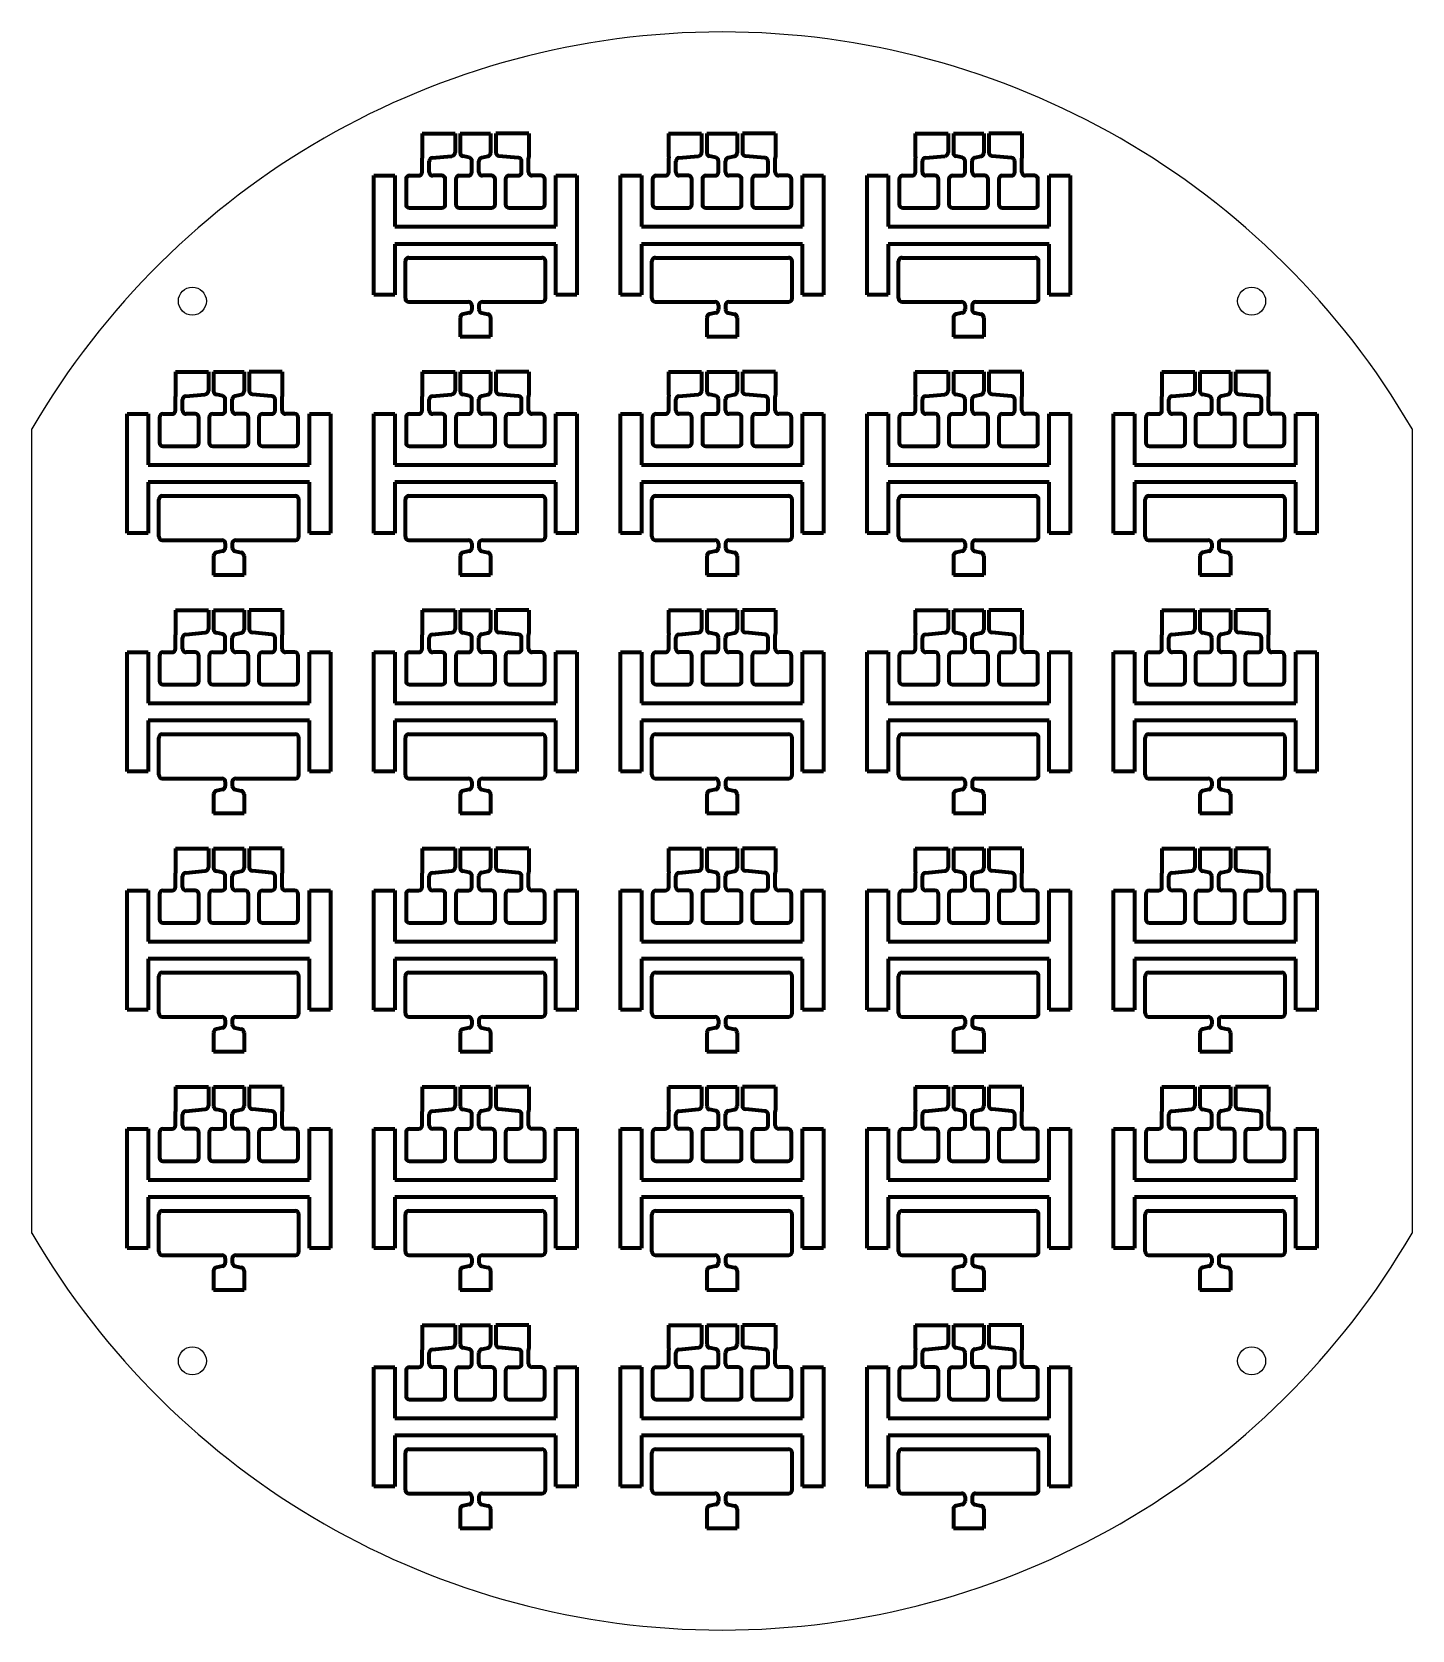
# Model space of a CAD drawing. Header units: millimetres. Extents: x 2372 to 2569, y 1689 to 1917.
import ezdxf

# ---------------------------------------------------------------- set-up
doc = ezdxf.new("R2010")
doc.units = ezdxf.units.MM
doc.layers.add('mask_hole', color=100, linetype='Continuous')
doc.layers.add('mask_outline', color=10, linetype='Continuous')
doc.layers.add('mask_stencil', color=30, linetype='Continuous', lineweight=70)

msp = doc.modelspace()

# ---------------------------------------------------------------- linework, layer by layer
at = {"layer": 'mask_hole'}
for centre in [(2395.34, 1878.88), (2546.54, 1878.88), (2395.34, 1727.68), (2546.54, 1727.68)]:
    msp.add_circle(centre, 2, dxfattribs=at)
at = {"layer": 'mask_outline'}
for p, q in [((2372.44, 1745.88), (2372.44, 1860.68)), ((2569.44, 1860.67), (2569.44, 1745.9))]:
    msp.add_line(p, q, dxfattribs=at)
for start, end in [(30.2232, 149.7686), (210.2314, 329.7768)]:
    msp.add_arc((2470.94, 1803.28), 114, start, end, dxfattribs=at)
at = {"layer": 'mask_stencil'}
for p, q in [((2428.12, 1902.78), (2432.83, 1902.78)), ((2428.12, 1902.78), (2428.12, 1899.63)), ((2432.83, 1902.78), (2432.83, 1900.08)), ((2433.57, 1902.78), (2437.91, 1902.78)), ((2433.57, 1902.78), (2433.57, 1900.03)), ((2437.91, 1902.78), (2437.91, 1900.03)), ((2443.36, 1902.78), (2438.65, 1902.78)), ((2438.65, 1902.78), (2438.65, 1900.08)), ((2443.36, 1902.78), (2443.36, 1899.63)), ((2463.32, 1902.78), (2468.03, 1902.78)), ((2463.32, 1902.78), (2463.32, 1899.63)), ((2468.03, 1902.78), (2468.03, 1900.08)), ((2468.77, 1902.78), (2473.11, 1902.78)), ((2468.77, 1902.78), (2468.77, 1900.03)), ((2473.11, 1902.78), (2473.11, 1900.03)), ((2478.56, 1902.78), (2473.85, 1902.78)), ((2473.85, 1902.78), (2473.85, 1900.08)), ((2478.56, 1902.78), (2478.56, 1899.63)), ((2498.52, 1902.78), (2503.23, 1902.78)), ((2498.52, 1902.78), (2498.52, 1899.63)), ((2503.23, 1902.78), (2503.23, 1900.08)), ((2503.97, 1902.78), (2508.31, 1902.78)), ((2503.97, 1902.78), (2503.97, 1900.03)), ((2508.31, 1902.78), (2508.31, 1900.03)), ((2513.76, 1902.78), (2509.05, 1902.78)), ((2509.05, 1902.78), (2509.05, 1900.08)), ((2513.76, 1902.78), (2513.76, 1899.63)), ((2428.12, 1899.63), (2428.14, 1899.28)), ((2428.14, 1897.28), (2428.14, 1899.28)), ((2429.59, 1899.32), (2432.38, 1899.58)), ((2434.84, 1899.36), (2433.97, 1899.54)), ((2436.64, 1899.36), (2437.51, 1899.54)), ((2441.89, 1899.32), (2439.1, 1899.58)), ((2443.36, 1899.63), (2443.34, 1899.28)), ((2443.34, 1897.28), (2443.34, 1899.28)), ((2463.32, 1899.63), (2463.34, 1899.28)), ((2463.34, 1897.28), (2463.34, 1899.28)), ((2464.79, 1899.32), (2467.58, 1899.58)), ((2470.04, 1899.36), (2469.17, 1899.54)), ((2471.84, 1899.36), (2472.71, 1899.54)), ((2477.09, 1899.32), (2474.3, 1899.58)), ((2478.56, 1899.63), (2478.54, 1899.28)), ((2478.54, 1897.28), (2478.54, 1899.28)), ((2498.52, 1899.63), (2498.54, 1899.28)), ((2498.54, 1897.28), (2498.54, 1899.28)), ((2499.99, 1899.32), (2502.78, 1899.58)), ((2505.24, 1899.36), (2504.37, 1899.54)), ((2507.04, 1899.36), (2507.91, 1899.54)), ((2512.29, 1899.32), (2509.5, 1899.58)), ((2513.76, 1899.63), (2513.74, 1899.28)), ((2513.74, 1897.28), (2513.74, 1899.28)), ((2429.14, 1897.28), (2429.14, 1898.83)), ((2435.24, 1897.28), (2435.24, 1898.87)), ((2436.24, 1897.28), (2436.24, 1898.87)), ((2442.34, 1897.28), (2442.34, 1898.83)), ((2464.34, 1897.28), (2464.34, 1898.83)), ((2470.44, 1897.28), (2470.44, 1898.87)), ((2471.44, 1897.28), (2471.44, 1898.87)), ((2477.54, 1897.28), (2477.54, 1898.83)), ((2499.54, 1897.28), (2499.54, 1898.83)), ((2505.64, 1897.28), (2505.64, 1898.87)), ((2506.64, 1897.28), (2506.64, 1898.87)), ((2512.74, 1897.28), (2512.74, 1898.83)), ((2421.24, 1896.78), (2424.24, 1896.78)), ((2421.24, 1879.78), (2421.24, 1896.78)), ((2424.24, 1896.78), (2424.24, 1889.53)), ((2425.84, 1896.28), (2425.84, 1892.68)), ((2426.34, 1896.78), (2427.64, 1896.78)), ((2430.94, 1896.78), (2429.64, 1896.78)), ((2431.44, 1892.68), (2431.44, 1896.28)), ((2432.94, 1896.28), (2432.94, 1892.68)), ((2433.44, 1896.78), (2434.74, 1896.78)), ((2438.04, 1896.78), (2436.74, 1896.78)), ((2438.54, 1892.68), (2438.54, 1896.28)), ((2440.04, 1896.28), (2440.04, 1892.68)), ((2440.54, 1896.78), (2441.84, 1896.78)), ((2445.14, 1896.78), (2443.84, 1896.78)), ((2445.64, 1892.68), (2445.64, 1896.28)), ((2447.24, 1889.53), (2447.24, 1896.78)), ((2447.24, 1896.78), (2450.24, 1896.78)), ((2450.24, 1896.78), (2450.24, 1879.78)), ((2456.44, 1896.78), (2459.44, 1896.78)), ((2456.44, 1879.78), (2456.44, 1896.78)), ((2459.44, 1896.78), (2459.44, 1889.53)), ((2461.04, 1896.28), (2461.04, 1892.68)), ((2461.54, 1896.78), (2462.84, 1896.78)), ((2466.14, 1896.78), (2464.84, 1896.78)), ((2466.64, 1892.68), (2466.64, 1896.28)), ((2468.14, 1896.28), (2468.14, 1892.68)), ((2468.64, 1896.78), (2469.94, 1896.78)), ((2473.24, 1896.78), (2471.94, 1896.78)), ((2473.74, 1892.68), (2473.74, 1896.28)), ((2475.24, 1896.28), (2475.24, 1892.68)), ((2475.74, 1896.78), (2477.04, 1896.78)), ((2480.34, 1896.78), (2479.04, 1896.78)), ((2480.84, 1892.68), (2480.84, 1896.28)), ((2482.44, 1889.53), (2482.44, 1896.78)), ((2482.44, 1896.78), (2485.44, 1896.78)), ((2485.44, 1896.78), (2485.44, 1879.78)), ((2491.64, 1896.78), (2494.64, 1896.78)), ((2491.64, 1879.78), (2491.64, 1896.78)), ((2494.64, 1896.78), (2494.64, 1889.53)), ((2496.24, 1896.28), (2496.24, 1892.68)), ((2496.74, 1896.78), (2498.04, 1896.78)), ((2501.34, 1896.78), (2500.04, 1896.78)), ((2501.84, 1892.68), (2501.84, 1896.28)), ((2503.34, 1896.28), (2503.34, 1892.68)), ((2503.84, 1896.78), (2505.14, 1896.78)), ((2508.44, 1896.78), (2507.14, 1896.78)), ((2508.94, 1892.68), (2508.94, 1896.28)), ((2510.44, 1896.28), (2510.44, 1892.68)), ((2510.94, 1896.78), (2512.24, 1896.78)), ((2515.54, 1896.78), (2514.24, 1896.78)), ((2516.04, 1892.68), (2516.04, 1896.28)), ((2517.64, 1889.53), (2517.64, 1896.78)), ((2517.64, 1896.78), (2520.64, 1896.78)), ((2520.64, 1896.78), (2520.64, 1879.78)), ((2426.34, 1892.18), (2430.94, 1892.18)), ((2433.44, 1892.18), (2438.04, 1892.18)), ((2440.54, 1892.18), (2445.14, 1892.18)), ((2461.54, 1892.18), (2466.14, 1892.18)), ((2468.64, 1892.18), (2473.24, 1892.18)), ((2475.74, 1892.18), (2480.34, 1892.18)), ((2496.74, 1892.18), (2501.34, 1892.18)), ((2503.84, 1892.18), (2508.44, 1892.18)), ((2510.94, 1892.18), (2515.54, 1892.18)), ((2424.24, 1889.53), (2447.24, 1889.53)), ((2459.44, 1889.53), (2482.44, 1889.53)), ((2494.64, 1889.53), (2517.64, 1889.53)), ((2447.24, 1887.03), (2424.24, 1887.03)), ((2424.24, 1887.03), (2424.24, 1879.78)), ((2447.24, 1879.78), (2447.24, 1887.03)), ((2482.44, 1887.03), (2459.44, 1887.03)), ((2459.44, 1887.03), (2459.44, 1879.78)), ((2482.44, 1879.78), (2482.44, 1887.03)), ((2517.64, 1887.03), (2494.64, 1887.03)), ((2494.64, 1887.03), (2494.64, 1879.78)), ((2517.64, 1879.78), (2517.64, 1887.03)), ((2425.74, 1879.28), (2425.74, 1884.58)), ((2426.24, 1885.08), (2445.24, 1885.08)), ((2445.74, 1879.28), (2445.74, 1884.58)), ((2460.94, 1879.28), (2460.94, 1884.58)), ((2461.44, 1885.08), (2480.44, 1885.08)), ((2480.94, 1879.28), (2480.94, 1884.58)), ((2496.14, 1879.28), (2496.14, 1884.58)), ((2496.64, 1885.08), (2515.64, 1885.08)), ((2516.14, 1879.28), (2516.14, 1884.58)), ((2424.24, 1879.78), (2421.24, 1879.78)), ((2426.24, 1878.78), (2434.74, 1878.78)), ((2436.74, 1878.78), (2445.24, 1878.78)), ((2450.24, 1879.78), (2447.24, 1879.78)), ((2459.44, 1879.78), (2456.44, 1879.78)), ((2461.44, 1878.78), (2469.94, 1878.78)), ((2471.94, 1878.78), (2480.44, 1878.78)), ((2485.44, 1879.78), (2482.44, 1879.78)), ((2494.64, 1879.78), (2491.64, 1879.78)), ((2496.64, 1878.78), (2505.14, 1878.78)), ((2507.14, 1878.78), (2515.64, 1878.78)), ((2520.64, 1879.78), (2517.64, 1879.78)), ((2433.57, 1876.53), (2433.57, 1873.78)), ((2434.84, 1877.2), (2433.97, 1877.02)), ((2435.24, 1878.28), (2435.24, 1877.69)), ((2436.24, 1878.28), (2436.24, 1877.69)), ((2436.64, 1877.2), (2437.51, 1877.02)), ((2437.91, 1876.53), (2437.91, 1873.78)), ((2468.77, 1876.53), (2468.77, 1873.78)), ((2470.04, 1877.2), (2469.17, 1877.02)), ((2470.44, 1878.28), (2470.44, 1877.69)), ((2471.44, 1878.28), (2471.44, 1877.69)), ((2471.84, 1877.2), (2472.71, 1877.02)), ((2473.11, 1876.53), (2473.11, 1873.78)), ((2503.97, 1876.53), (2503.97, 1873.78)), ((2505.24, 1877.2), (2504.37, 1877.02)), ((2505.64, 1878.28), (2505.64, 1877.69)), ((2506.64, 1878.28), (2506.64, 1877.69)), ((2507.04, 1877.2), (2507.91, 1877.02)), ((2508.31, 1876.53), (2508.31, 1873.78)), ((2437.91, 1873.78), (2433.57, 1873.78)), ((2473.11, 1873.78), (2468.77, 1873.78)), ((2508.31, 1873.78), (2503.97, 1873.78)), ((2392.92, 1868.78), (2397.63, 1868.78)), ((2392.92, 1868.78), (2392.92, 1865.63)), ((2397.63, 1868.78), (2397.63, 1866.08)), ((2398.37, 1868.78), (2402.71, 1868.78)), ((2398.37, 1868.78), (2398.37, 1866.03)), ((2402.71, 1868.78), (2402.71, 1866.03)), ((2408.16, 1868.78), (2403.45, 1868.78)), ((2403.45, 1868.78), (2403.45, 1866.08)), ((2408.16, 1868.78), (2408.16, 1865.63)), ((2428.12, 1868.78), (2432.83, 1868.78)), ((2428.12, 1868.78), (2428.12, 1865.63)), ((2432.83, 1868.78), (2432.83, 1866.08)), ((2433.57, 1868.78), (2437.91, 1868.78)), ((2433.57, 1868.78), (2433.57, 1866.03)), ((2437.91, 1868.78), (2437.91, 1866.03)), ((2443.36, 1868.78), (2438.65, 1868.78)), ((2438.65, 1868.78), (2438.65, 1866.08)), ((2443.36, 1868.78), (2443.36, 1865.63)), ((2463.32, 1868.78), (2468.03, 1868.78)), ((2463.32, 1868.78), (2463.32, 1865.63)), ((2468.03, 1868.78), (2468.03, 1866.08)), ((2468.77, 1868.78), (2473.11, 1868.78)), ((2468.77, 1868.78), (2468.77, 1866.03)), ((2473.11, 1868.78), (2473.11, 1866.03)), ((2478.56, 1868.78), (2473.85, 1868.78)), ((2473.85, 1868.78), (2473.85, 1866.08)), ((2478.56, 1868.78), (2478.56, 1865.63)), ((2498.52, 1868.78), (2503.23, 1868.78)), ((2498.52, 1868.78), (2498.52, 1865.63)), ((2503.23, 1868.78), (2503.23, 1866.08)), ((2503.97, 1868.78), (2508.31, 1868.78)), ((2503.97, 1868.78), (2503.97, 1866.03)), ((2508.31, 1868.78), (2508.31, 1866.03)), ((2513.76, 1868.78), (2509.05, 1868.78)), ((2509.05, 1868.78), (2509.05, 1866.08)), ((2513.76, 1868.78), (2513.76, 1865.63)), ((2533.72, 1868.78), (2538.43, 1868.78)), ((2533.72, 1868.78), (2533.72, 1865.63)), ((2538.43, 1868.78), (2538.43, 1866.08)), ((2539.17, 1868.78), (2543.51, 1868.78)), ((2539.17, 1868.78), (2539.17, 1866.03)), ((2543.51, 1868.78), (2543.51, 1866.03)), ((2548.96, 1868.78), (2544.25, 1868.78)), ((2544.25, 1868.78), (2544.25, 1866.08)), ((2548.96, 1868.78), (2548.96, 1865.63)), ((2392.92, 1865.63), (2392.94, 1865.28)), ((2392.94, 1863.28), (2392.94, 1865.28)), ((2394.39, 1865.32), (2397.18, 1865.58)), ((2399.64, 1865.36), (2398.77, 1865.54)), ((2401.44, 1865.36), (2402.31, 1865.54)), ((2406.69, 1865.32), (2403.9, 1865.58)), ((2408.16, 1865.63), (2408.14, 1865.28)), ((2408.14, 1863.28), (2408.14, 1865.28)), ((2428.12, 1865.63), (2428.14, 1865.28)), ((2428.14, 1863.28), (2428.14, 1865.28)), ((2429.59, 1865.32), (2432.38, 1865.58)), ((2434.84, 1865.36), (2433.97, 1865.54)), ((2436.64, 1865.36), (2437.51, 1865.54)), ((2441.89, 1865.32), (2439.1, 1865.58)), ((2443.36, 1865.63), (2443.34, 1865.28)), ((2443.34, 1863.28), (2443.34, 1865.28)), ((2463.32, 1865.63), (2463.34, 1865.28)), ((2463.34, 1863.28), (2463.34, 1865.28)), ((2464.79, 1865.32), (2467.58, 1865.58)), ((2470.04, 1865.36), (2469.17, 1865.54)), ((2471.84, 1865.36), (2472.71, 1865.54)), ((2477.09, 1865.32), (2474.3, 1865.58)), ((2478.56, 1865.63), (2478.54, 1865.28)), ((2478.54, 1863.28), (2478.54, 1865.28)), ((2498.52, 1865.63), (2498.54, 1865.28)), ((2498.54, 1863.28), (2498.54, 1865.28)), ((2499.99, 1865.32), (2502.78, 1865.58)), ((2505.24, 1865.36), (2504.37, 1865.54)), ((2507.04, 1865.36), (2507.91, 1865.54)), ((2512.29, 1865.32), (2509.5, 1865.58)), ((2513.76, 1865.63), (2513.74, 1865.28)), ((2513.74, 1863.28), (2513.74, 1865.28)), ((2533.72, 1865.63), (2533.74, 1865.28)), ((2533.74, 1863.28), (2533.74, 1865.28)), ((2535.19, 1865.32), (2537.98, 1865.58)), ((2540.44, 1865.36), (2539.57, 1865.54)), ((2542.24, 1865.36), (2543.11, 1865.54)), ((2547.49, 1865.32), (2544.7, 1865.58)), ((2548.96, 1865.63), (2548.94, 1865.28)), ((2548.94, 1863.28), (2548.94, 1865.28)), ((2386.04, 1862.78), (2389.04, 1862.78)), ((2386.04, 1845.78), (2386.04, 1862.78)), ((2389.04, 1862.78), (2389.04, 1855.53)), ((2391.14, 1862.78), (2392.44, 1862.78)), ((2393.94, 1863.28), (2393.94, 1864.83)), ((2395.74, 1862.78), (2394.44, 1862.78)), ((2398.24, 1862.78), (2399.54, 1862.78)), ((2400.04, 1863.28), (2400.04, 1864.87)), ((2401.04, 1863.28), (2401.04, 1864.87)), ((2402.84, 1862.78), (2401.54, 1862.78)), ((2405.34, 1862.78), (2406.64, 1862.78)), ((2407.14, 1863.28), (2407.14, 1864.83)), ((2409.94, 1862.78), (2408.64, 1862.78)), ((2412.04, 1855.53), (2412.04, 1862.78)), ((2412.04, 1862.78), (2415.04, 1862.78)), ((2415.04, 1862.78), (2415.04, 1845.78)), ((2421.24, 1862.78), (2424.24, 1862.78)), ((2421.24, 1845.78), (2421.24, 1862.78)), ((2424.24, 1862.78), (2424.24, 1855.53)), ((2426.34, 1862.78), (2427.64, 1862.78)), ((2429.14, 1863.28), (2429.14, 1864.83)), ((2430.94, 1862.78), (2429.64, 1862.78)), ((2433.44, 1862.78), (2434.74, 1862.78)), ((2435.24, 1863.28), (2435.24, 1864.87)), ((2436.24, 1863.28), (2436.24, 1864.87)), ((2438.04, 1862.78), (2436.74, 1862.78)), ((2440.54, 1862.78), (2441.84, 1862.78)), ((2442.34, 1863.28), (2442.34, 1864.83)), ((2445.14, 1862.78), (2443.84, 1862.78)), ((2447.24, 1855.53), (2447.24, 1862.78)), ((2447.24, 1862.78), (2450.24, 1862.78)), ((2450.24, 1862.78), (2450.24, 1845.78)), ((2456.44, 1862.78), (2459.44, 1862.78)), ((2456.44, 1845.78), (2456.44, 1862.78)), ((2459.44, 1862.78), (2459.44, 1855.53)), ((2461.54, 1862.78), (2462.84, 1862.78)), ((2464.34, 1863.28), (2464.34, 1864.83)), ((2466.14, 1862.78), (2464.84, 1862.78)), ((2468.64, 1862.78), (2469.94, 1862.78)), ((2470.44, 1863.28), (2470.44, 1864.87)), ((2471.44, 1863.28), (2471.44, 1864.87)), ((2473.24, 1862.78), (2471.94, 1862.78)), ((2475.74, 1862.78), (2477.04, 1862.78)), ((2477.54, 1863.28), (2477.54, 1864.83)), ((2480.34, 1862.78), (2479.04, 1862.78)), ((2482.44, 1855.53), (2482.44, 1862.78)), ((2482.44, 1862.78), (2485.44, 1862.78)), ((2485.44, 1862.78), (2485.44, 1845.78)), ((2491.64, 1862.78), (2494.64, 1862.78)), ((2491.64, 1845.78), (2491.64, 1862.78)), ((2494.64, 1862.78), (2494.64, 1855.53)), ((2496.74, 1862.78), (2498.04, 1862.78)), ((2499.54, 1863.28), (2499.54, 1864.83)), ((2501.34, 1862.78), (2500.04, 1862.78)), ((2503.84, 1862.78), (2505.14, 1862.78)), ((2505.64, 1863.28), (2505.64, 1864.87)), ((2506.64, 1863.28), (2506.64, 1864.87)), ((2508.44, 1862.78), (2507.14, 1862.78)), ((2510.94, 1862.78), (2512.24, 1862.78)), ((2512.74, 1863.28), (2512.74, 1864.83)), ((2515.54, 1862.78), (2514.24, 1862.78)), ((2517.64, 1855.53), (2517.64, 1862.78)), ((2517.64, 1862.78), (2520.64, 1862.78)), ((2520.64, 1862.78), (2520.64, 1845.78)), ((2526.84, 1862.78), (2529.84, 1862.78)), ((2526.84, 1845.78), (2526.84, 1862.78)), ((2529.84, 1862.78), (2529.84, 1855.53)), ((2531.94, 1862.78), (2533.24, 1862.78)), ((2534.74, 1863.28), (2534.74, 1864.83)), ((2536.54, 1862.78), (2535.24, 1862.78)), ((2539.04, 1862.78), (2540.34, 1862.78)), ((2540.84, 1863.28), (2540.84, 1864.87)), ((2541.84, 1863.28), (2541.84, 1864.87)), ((2543.64, 1862.78), (2542.34, 1862.78)), ((2546.14, 1862.78), (2547.44, 1862.78)), ((2547.94, 1863.28), (2547.94, 1864.83)), ((2550.74, 1862.78), (2549.44, 1862.78)), ((2552.84, 1855.53), (2552.84, 1862.78)), ((2552.84, 1862.78), (2555.84, 1862.78)), ((2555.84, 1862.78), (2555.84, 1845.78)), ((2390.64, 1862.28), (2390.64, 1858.68)), ((2396.24, 1858.68), (2396.24, 1862.28)), ((2397.74, 1862.28), (2397.74, 1858.68)), ((2403.34, 1858.68), (2403.34, 1862.28)), ((2404.84, 1862.28), (2404.84, 1858.68)), ((2410.44, 1858.68), (2410.44, 1862.28)), ((2425.84, 1862.28), (2425.84, 1858.68)), ((2431.44, 1858.68), (2431.44, 1862.28)), ((2432.94, 1862.28), (2432.94, 1858.68)), ((2438.54, 1858.68), (2438.54, 1862.28)), ((2440.04, 1862.28), (2440.04, 1858.68)), ((2445.64, 1858.68), (2445.64, 1862.28)), ((2461.04, 1862.28), (2461.04, 1858.68)), ((2466.64, 1858.68), (2466.64, 1862.28)), ((2468.14, 1862.28), (2468.14, 1858.68)), ((2473.74, 1858.68), (2473.74, 1862.28)), ((2475.24, 1862.28), (2475.24, 1858.68)), ((2480.84, 1858.68), (2480.84, 1862.28)), ((2496.24, 1862.28), (2496.24, 1858.68)), ((2501.84, 1858.68), (2501.84, 1862.28)), ((2503.34, 1862.28), (2503.34, 1858.68)), ((2508.94, 1858.68), (2508.94, 1862.28)), ((2510.44, 1862.28), (2510.44, 1858.68)), ((2516.04, 1858.68), (2516.04, 1862.28)), ((2531.44, 1862.28), (2531.44, 1858.68)), ((2537.04, 1858.68), (2537.04, 1862.28)), ((2538.54, 1862.28), (2538.54, 1858.68)), ((2544.14, 1858.68), (2544.14, 1862.28)), ((2545.64, 1862.28), (2545.64, 1858.68)), ((2551.24, 1858.68), (2551.24, 1862.28)), ((2391.14, 1858.18), (2395.74, 1858.18)), ((2398.24, 1858.18), (2402.84, 1858.18)), ((2405.34, 1858.18), (2409.94, 1858.18)), ((2426.34, 1858.18), (2430.94, 1858.18)), ((2433.44, 1858.18), (2438.04, 1858.18)), ((2440.54, 1858.18), (2445.14, 1858.18)), ((2461.54, 1858.18), (2466.14, 1858.18)), ((2468.64, 1858.18), (2473.24, 1858.18)), ((2475.74, 1858.18), (2480.34, 1858.18)), ((2496.74, 1858.18), (2501.34, 1858.18)), ((2503.84, 1858.18), (2508.44, 1858.18)), ((2510.94, 1858.18), (2515.54, 1858.18)), ((2531.94, 1858.18), (2536.54, 1858.18)), ((2539.04, 1858.18), (2543.64, 1858.18)), ((2546.14, 1858.18), (2550.74, 1858.18)), ((2389.04, 1855.53), (2412.04, 1855.53)), ((2424.24, 1855.53), (2447.24, 1855.53)), ((2459.44, 1855.53), (2482.44, 1855.53)), ((2494.64, 1855.53), (2517.64, 1855.53)), ((2529.84, 1855.53), (2552.84, 1855.53)), ((2412.04, 1853.03), (2389.04, 1853.03)), ((2389.04, 1853.03), (2389.04, 1845.78)), ((2412.04, 1845.78), (2412.04, 1853.03)), ((2447.24, 1853.03), (2424.24, 1853.03)), ((2424.24, 1853.03), (2424.24, 1845.78)), ((2447.24, 1845.78), (2447.24, 1853.03)), ((2482.44, 1853.03), (2459.44, 1853.03)), ((2459.44, 1853.03), (2459.44, 1845.78)), ((2482.44, 1845.78), (2482.44, 1853.03)), ((2517.64, 1853.03), (2494.64, 1853.03)), ((2494.64, 1853.03), (2494.64, 1845.78)), ((2517.64, 1845.78), (2517.64, 1853.03)), ((2552.84, 1853.03), (2529.84, 1853.03)), ((2529.84, 1853.03), (2529.84, 1845.78)), ((2552.84, 1845.78), (2552.84, 1853.03)), ((2390.54, 1845.28), (2390.54, 1850.58)), ((2391.04, 1851.08), (2410.04, 1851.08)), ((2410.54, 1845.28), (2410.54, 1850.58)), ((2425.74, 1845.28), (2425.74, 1850.58)), ((2426.24, 1851.08), (2445.24, 1851.08)), ((2445.74, 1845.28), (2445.74, 1850.58)), ((2460.94, 1845.28), (2460.94, 1850.58)), ((2461.44, 1851.08), (2480.44, 1851.08)), ((2480.94, 1845.28), (2480.94, 1850.58)), ((2496.14, 1845.28), (2496.14, 1850.58)), ((2496.64, 1851.08), (2515.64, 1851.08)), ((2516.14, 1845.28), (2516.14, 1850.58)), ((2531.34, 1845.28), (2531.34, 1850.58)), ((2531.84, 1851.08), (2550.84, 1851.08)), ((2551.34, 1845.28), (2551.34, 1850.58)), ((2389.04, 1845.78), (2386.04, 1845.78)), ((2391.04, 1844.78), (2399.54, 1844.78)), ((2401.54, 1844.78), (2410.04, 1844.78)), ((2415.04, 1845.78), (2412.04, 1845.78)), ((2424.24, 1845.78), (2421.24, 1845.78)), ((2426.24, 1844.78), (2434.74, 1844.78)), ((2436.74, 1844.78), (2445.24, 1844.78)), ((2450.24, 1845.78), (2447.24, 1845.78)), ((2459.44, 1845.78), (2456.44, 1845.78)), ((2461.44, 1844.78), (2469.94, 1844.78)), ((2471.94, 1844.78), (2480.44, 1844.78)), ((2485.44, 1845.78), (2482.44, 1845.78)), ((2494.64, 1845.78), (2491.64, 1845.78)), ((2496.64, 1844.78), (2505.14, 1844.78)), ((2507.14, 1844.78), (2515.64, 1844.78)), ((2520.64, 1845.78), (2517.64, 1845.78)), ((2529.84, 1845.78), (2526.84, 1845.78)), ((2531.84, 1844.78), (2540.34, 1844.78)), ((2542.34, 1844.78), (2550.84, 1844.78)), ((2555.84, 1845.78), (2552.84, 1845.78)), ((2398.37, 1842.53), (2398.37, 1839.78)), ((2399.64, 1843.2), (2398.77, 1843.02)), ((2400.04, 1844.28), (2400.04, 1843.69)), ((2401.04, 1844.28), (2401.04, 1843.69)), ((2401.44, 1843.2), (2402.31, 1843.02)), ((2402.71, 1842.53), (2402.71, 1839.78)), ((2433.57, 1842.53), (2433.57, 1839.78)), ((2434.84, 1843.2), (2433.97, 1843.02)), ((2435.24, 1844.28), (2435.24, 1843.69)), ((2436.24, 1844.28), (2436.24, 1843.69)), ((2436.64, 1843.2), (2437.51, 1843.02)), ((2437.91, 1842.53), (2437.91, 1839.78)), ((2468.77, 1842.53), (2468.77, 1839.78)), ((2470.04, 1843.2), (2469.17, 1843.02)), ((2470.44, 1844.28), (2470.44, 1843.69)), ((2471.44, 1844.28), (2471.44, 1843.69)), ((2471.84, 1843.2), (2472.71, 1843.02)), ((2473.11, 1842.53), (2473.11, 1839.78)), ((2503.97, 1842.53), (2503.97, 1839.78)), ((2505.24, 1843.2), (2504.37, 1843.02)), ((2505.64, 1844.28), (2505.64, 1843.69)), ((2506.64, 1844.28), (2506.64, 1843.69)), ((2507.04, 1843.2), (2507.91, 1843.02)), ((2508.31, 1842.53), (2508.31, 1839.78)), ((2539.17, 1842.53), (2539.17, 1839.78)), ((2540.44, 1843.2), (2539.57, 1843.02)), ((2540.84, 1844.28), (2540.84, 1843.69)), ((2541.84, 1844.28), (2541.84, 1843.69)), ((2542.24, 1843.2), (2543.11, 1843.02)), ((2543.51, 1842.53), (2543.51, 1839.78)), ((2402.71, 1839.78), (2398.37, 1839.78)), ((2437.91, 1839.78), (2433.57, 1839.78)), ((2473.11, 1839.78), (2468.77, 1839.78)), ((2508.31, 1839.78), (2503.97, 1839.78)), ((2543.51, 1839.78), (2539.17, 1839.78)), ((2392.92, 1834.78), (2397.63, 1834.78)), ((2392.92, 1834.78), (2392.92, 1831.63)), ((2397.63, 1834.78), (2397.63, 1832.08)), ((2398.37, 1834.78), (2402.71, 1834.78)), ((2398.37, 1834.78), (2398.37, 1832.03)), ((2402.71, 1834.78), (2402.71, 1832.03)), ((2408.16, 1834.78), (2403.45, 1834.78)), ((2403.45, 1834.78), (2403.45, 1832.08)), ((2408.16, 1834.78), (2408.16, 1831.63)), ((2428.12, 1834.78), (2432.83, 1834.78)), ((2428.12, 1834.78), (2428.12, 1831.63)), ((2432.83, 1834.78), (2432.83, 1832.08)), ((2433.57, 1834.78), (2437.91, 1834.78)), ((2433.57, 1834.78), (2433.57, 1832.03)), ((2437.91, 1834.78), (2437.91, 1832.03)), ((2443.36, 1834.78), (2438.65, 1834.78)), ((2438.65, 1834.78), (2438.65, 1832.08)), ((2443.36, 1834.78), (2443.36, 1831.63)), ((2463.32, 1834.78), (2468.03, 1834.78)), ((2463.32, 1834.78), (2463.32, 1831.63)), ((2468.03, 1834.78), (2468.03, 1832.08)), ((2468.77, 1834.78), (2473.11, 1834.78)), ((2468.77, 1834.78), (2468.77, 1832.03)), ((2473.11, 1834.78), (2473.11, 1832.03)), ((2478.56, 1834.78), (2473.85, 1834.78)), ((2473.85, 1834.78), (2473.85, 1832.08)), ((2478.56, 1834.78), (2478.56, 1831.63)), ((2498.52, 1834.78), (2503.23, 1834.78)), ((2498.52, 1834.78), (2498.52, 1831.63)), ((2503.23, 1834.78), (2503.23, 1832.08)), ((2503.97, 1834.78), (2508.31, 1834.78)), ((2503.97, 1834.78), (2503.97, 1832.03)), ((2508.31, 1834.78), (2508.31, 1832.03)), ((2513.76, 1834.78), (2509.05, 1834.78)), ((2509.05, 1834.78), (2509.05, 1832.08)), ((2513.76, 1834.78), (2513.76, 1831.63)), ((2533.72, 1834.78), (2538.43, 1834.78)), ((2533.72, 1834.78), (2533.72, 1831.63)), ((2538.43, 1834.78), (2538.43, 1832.08)), ((2539.17, 1834.78), (2543.51, 1834.78)), ((2539.17, 1834.78), (2539.17, 1832.03)), ((2543.51, 1834.78), (2543.51, 1832.03)), ((2548.96, 1834.78), (2544.25, 1834.78)), ((2544.25, 1834.78), (2544.25, 1832.08)), ((2548.96, 1834.78), (2548.96, 1831.63)), ((2392.92, 1831.63), (2392.94, 1831.28)), ((2392.94, 1829.28), (2392.94, 1831.28)), ((2394.39, 1831.32), (2397.18, 1831.58)), ((2399.64, 1831.36), (2398.77, 1831.54)), ((2400.04, 1829.28), (2400.04, 1830.87)), ((2401.04, 1829.28), (2401.04, 1830.87)), ((2401.44, 1831.36), (2402.31, 1831.54)), ((2406.69, 1831.32), (2403.9, 1831.58)), ((2408.16, 1831.63), (2408.14, 1831.28)), ((2408.14, 1829.28), (2408.14, 1831.28)), ((2428.12, 1831.63), (2428.14, 1831.28)), ((2428.14, 1829.28), (2428.14, 1831.28)), ((2429.59, 1831.32), (2432.38, 1831.58)), ((2434.84, 1831.36), (2433.97, 1831.54)), ((2435.24, 1829.28), (2435.24, 1830.87)), ((2436.24, 1829.28), (2436.24, 1830.87)), ((2436.64, 1831.36), (2437.51, 1831.54)), ((2441.89, 1831.32), (2439.1, 1831.58)), ((2443.36, 1831.63), (2443.34, 1831.28)), ((2443.34, 1829.28), (2443.34, 1831.28)), ((2463.32, 1831.63), (2463.34, 1831.28)), ((2463.34, 1829.28), (2463.34, 1831.28)), ((2464.79, 1831.32), (2467.58, 1831.58)), ((2470.04, 1831.36), (2469.17, 1831.54)), ((2470.44, 1829.28), (2470.44, 1830.87)), ((2471.44, 1829.28), (2471.44, 1830.87)), ((2471.84, 1831.36), (2472.71, 1831.54)), ((2477.09, 1831.32), (2474.3, 1831.58)), ((2478.56, 1831.63), (2478.54, 1831.28)), ((2478.54, 1829.28), (2478.54, 1831.28)), ((2498.52, 1831.63), (2498.54, 1831.28)), ((2498.54, 1829.28), (2498.54, 1831.28)), ((2499.99, 1831.32), (2502.78, 1831.58)), ((2505.24, 1831.36), (2504.37, 1831.54)), ((2505.64, 1829.28), (2505.64, 1830.87)), ((2506.64, 1829.28), (2506.64, 1830.87)), ((2507.04, 1831.36), (2507.91, 1831.54)), ((2512.29, 1831.32), (2509.5, 1831.58)), ((2513.76, 1831.63), (2513.74, 1831.28)), ((2513.74, 1829.28), (2513.74, 1831.28)), ((2533.72, 1831.63), (2533.74, 1831.28)), ((2533.74, 1829.28), (2533.74, 1831.28)), ((2535.19, 1831.32), (2537.98, 1831.58)), ((2540.44, 1831.36), (2539.57, 1831.54)), ((2540.84, 1829.28), (2540.84, 1830.87)), ((2541.84, 1829.28), (2541.84, 1830.87)), ((2542.24, 1831.36), (2543.11, 1831.54)), ((2547.49, 1831.32), (2544.7, 1831.58)), ((2548.96, 1831.63), (2548.94, 1831.28)), ((2548.94, 1829.28), (2548.94, 1831.28)), ((2386.04, 1828.78), (2389.04, 1828.78)), ((2386.04, 1811.78), (2386.04, 1828.78)), ((2389.04, 1828.78), (2389.04, 1821.53)), ((2391.14, 1828.78), (2392.44, 1828.78)), ((2393.94, 1829.28), (2393.94, 1830.83)), ((2395.74, 1828.78), (2394.44, 1828.78)), ((2398.24, 1828.78), (2399.54, 1828.78)), ((2402.84, 1828.78), (2401.54, 1828.78)), ((2405.34, 1828.78), (2406.64, 1828.78)), ((2407.14, 1829.28), (2407.14, 1830.83)), ((2409.94, 1828.78), (2408.64, 1828.78)), ((2412.04, 1821.53), (2412.04, 1828.78)), ((2412.04, 1828.78), (2415.04, 1828.78)), ((2415.04, 1828.78), (2415.04, 1811.78)), ((2421.24, 1828.78), (2424.24, 1828.78)), ((2421.24, 1811.78), (2421.24, 1828.78)), ((2424.24, 1828.78), (2424.24, 1821.53)), ((2426.34, 1828.78), (2427.64, 1828.78)), ((2429.14, 1829.28), (2429.14, 1830.83)), ((2430.94, 1828.78), (2429.64, 1828.78)), ((2433.44, 1828.78), (2434.74, 1828.78)), ((2438.04, 1828.78), (2436.74, 1828.78)), ((2440.54, 1828.78), (2441.84, 1828.78)), ((2442.34, 1829.28), (2442.34, 1830.83)), ((2445.14, 1828.78), (2443.84, 1828.78)), ((2447.24, 1821.53), (2447.24, 1828.78)), ((2447.24, 1828.78), (2450.24, 1828.78)), ((2450.24, 1828.78), (2450.24, 1811.78)), ((2456.44, 1828.78), (2459.44, 1828.78)), ((2456.44, 1811.78), (2456.44, 1828.78)), ((2459.44, 1828.78), (2459.44, 1821.53)), ((2461.54, 1828.78), (2462.84, 1828.78)), ((2464.34, 1829.28), (2464.34, 1830.83)), ((2466.14, 1828.78), (2464.84, 1828.78)), ((2468.64, 1828.78), (2469.94, 1828.78)), ((2473.24, 1828.78), (2471.94, 1828.78)), ((2475.74, 1828.78), (2477.04, 1828.78)), ((2477.54, 1829.28), (2477.54, 1830.83)), ((2480.34, 1828.78), (2479.04, 1828.78)), ((2482.44, 1821.53), (2482.44, 1828.78)), ((2482.44, 1828.78), (2485.44, 1828.78)), ((2485.44, 1828.78), (2485.44, 1811.78)), ((2491.64, 1828.78), (2494.64, 1828.78)), ((2491.64, 1811.78), (2491.64, 1828.78)), ((2494.64, 1828.78), (2494.64, 1821.53)), ((2496.74, 1828.78), (2498.04, 1828.78)), ((2499.54, 1829.28), (2499.54, 1830.83)), ((2501.34, 1828.78), (2500.04, 1828.78)), ((2503.84, 1828.78), (2505.14, 1828.78)), ((2508.44, 1828.78), (2507.14, 1828.78)), ((2510.94, 1828.78), (2512.24, 1828.78)), ((2512.74, 1829.28), (2512.74, 1830.83)), ((2515.54, 1828.78), (2514.24, 1828.78)), ((2517.64, 1821.53), (2517.64, 1828.78)), ((2517.64, 1828.78), (2520.64, 1828.78)), ((2520.64, 1828.78), (2520.64, 1811.78)), ((2526.84, 1828.78), (2529.84, 1828.78)), ((2526.84, 1811.78), (2526.84, 1828.78)), ((2529.84, 1828.78), (2529.84, 1821.53)), ((2531.94, 1828.78), (2533.24, 1828.78)), ((2534.74, 1829.28), (2534.74, 1830.83)), ((2536.54, 1828.78), (2535.24, 1828.78)), ((2539.04, 1828.78), (2540.34, 1828.78)), ((2543.64, 1828.78), (2542.34, 1828.78)), ((2546.14, 1828.78), (2547.44, 1828.78)), ((2547.94, 1829.28), (2547.94, 1830.83)), ((2550.74, 1828.78), (2549.44, 1828.78)), ((2552.84, 1821.53), (2552.84, 1828.78)), ((2552.84, 1828.78), (2555.84, 1828.78)), ((2555.84, 1828.78), (2555.84, 1811.78)), ((2390.64, 1828.28), (2390.64, 1824.68)), ((2396.24, 1824.68), (2396.24, 1828.28)), ((2397.74, 1828.28), (2397.74, 1824.68)), ((2403.34, 1824.68), (2403.34, 1828.28)), ((2404.84, 1828.28), (2404.84, 1824.68)), ((2410.44, 1824.68), (2410.44, 1828.28)), ((2425.84, 1828.28), (2425.84, 1824.68)), ((2431.44, 1824.68), (2431.44, 1828.28)), ((2432.94, 1828.28), (2432.94, 1824.68)), ((2438.54, 1824.68), (2438.54, 1828.28)), ((2440.04, 1828.28), (2440.04, 1824.68)), ((2445.64, 1824.68), (2445.64, 1828.28)), ((2461.04, 1828.28), (2461.04, 1824.68)), ((2466.64, 1824.68), (2466.64, 1828.28)), ((2468.14, 1828.28), (2468.14, 1824.68)), ((2473.74, 1824.68), (2473.74, 1828.28)), ((2475.24, 1828.28), (2475.24, 1824.68)), ((2480.84, 1824.68), (2480.84, 1828.28)), ((2496.24, 1828.28), (2496.24, 1824.68)), ((2501.84, 1824.68), (2501.84, 1828.28)), ((2503.34, 1828.28), (2503.34, 1824.68)), ((2508.94, 1824.68), (2508.94, 1828.28)), ((2510.44, 1828.28), (2510.44, 1824.68)), ((2516.04, 1824.68), (2516.04, 1828.28)), ((2531.44, 1828.28), (2531.44, 1824.68)), ((2537.04, 1824.68), (2537.04, 1828.28)), ((2538.54, 1828.28), (2538.54, 1824.68)), ((2544.14, 1824.68), (2544.14, 1828.28)), ((2545.64, 1828.28), (2545.64, 1824.68)), ((2551.24, 1824.68), (2551.24, 1828.28)), ((2391.14, 1824.18), (2395.74, 1824.18)), ((2398.24, 1824.18), (2402.84, 1824.18)), ((2405.34, 1824.18), (2409.94, 1824.18)), ((2426.34, 1824.18), (2430.94, 1824.18)), ((2433.44, 1824.18), (2438.04, 1824.18)), ((2440.54, 1824.18), (2445.14, 1824.18)), ((2461.54, 1824.18), (2466.14, 1824.18)), ((2468.64, 1824.18), (2473.24, 1824.18)), ((2475.74, 1824.18), (2480.34, 1824.18)), ((2496.74, 1824.18), (2501.34, 1824.18)), ((2503.84, 1824.18), (2508.44, 1824.18)), ((2510.94, 1824.18), (2515.54, 1824.18)), ((2531.94, 1824.18), (2536.54, 1824.18)), ((2539.04, 1824.18), (2543.64, 1824.18)), ((2546.14, 1824.18), (2550.74, 1824.18)), ((2389.04, 1821.53), (2412.04, 1821.53)), ((2424.24, 1821.53), (2447.24, 1821.53)), ((2459.44, 1821.53), (2482.44, 1821.53)), ((2494.64, 1821.53), (2517.64, 1821.53)), ((2529.84, 1821.53), (2552.84, 1821.53)), ((2412.04, 1819.03), (2389.04, 1819.03)), ((2389.04, 1819.03), (2389.04, 1811.78)), ((2412.04, 1811.78), (2412.04, 1819.03)), ((2447.24, 1819.03), (2424.24, 1819.03)), ((2424.24, 1819.03), (2424.24, 1811.78)), ((2447.24, 1811.78), (2447.24, 1819.03)), ((2482.44, 1819.03), (2459.44, 1819.03)), ((2459.44, 1819.03), (2459.44, 1811.78)), ((2482.44, 1811.78), (2482.44, 1819.03)), ((2517.64, 1819.03), (2494.64, 1819.03)), ((2494.64, 1819.03), (2494.64, 1811.78)), ((2517.64, 1811.78), (2517.64, 1819.03)), ((2552.84, 1819.03), (2529.84, 1819.03)), ((2529.84, 1819.03), (2529.84, 1811.78)), ((2552.84, 1811.78), (2552.84, 1819.03)), ((2390.54, 1811.28), (2390.54, 1816.58)), ((2391.04, 1817.08), (2410.04, 1817.08)), ((2410.54, 1811.28), (2410.54, 1816.58)), ((2425.74, 1811.28), (2425.74, 1816.58)), ((2426.24, 1817.08), (2445.24, 1817.08)), ((2445.74, 1811.28), (2445.74, 1816.58)), ((2460.94, 1811.28), (2460.94, 1816.58)), ((2461.44, 1817.08), (2480.44, 1817.08)), ((2480.94, 1811.28), (2480.94, 1816.58)), ((2496.14, 1811.28), (2496.14, 1816.58)), ((2496.64, 1817.08), (2515.64, 1817.08)), ((2516.14, 1811.28), (2516.14, 1816.58)), ((2531.34, 1811.28), (2531.34, 1816.58)), ((2531.84, 1817.08), (2550.84, 1817.08)), ((2551.34, 1811.28), (2551.34, 1816.58)), ((2389.04, 1811.78), (2386.04, 1811.78)), ((2391.04, 1810.78), (2399.54, 1810.78)), ((2401.54, 1810.78), (2410.04, 1810.78)), ((2415.04, 1811.78), (2412.04, 1811.78)), ((2424.24, 1811.78), (2421.24, 1811.78)), ((2426.24, 1810.78), (2434.74, 1810.78)), ((2436.74, 1810.78), (2445.24, 1810.78)), ((2450.24, 1811.78), (2447.24, 1811.78)), ((2459.44, 1811.78), (2456.44, 1811.78)), ((2461.44, 1810.78), (2469.94, 1810.78)), ((2471.94, 1810.78), (2480.44, 1810.78)), ((2485.44, 1811.78), (2482.44, 1811.78)), ((2494.64, 1811.78), (2491.64, 1811.78)), ((2496.64, 1810.78), (2505.14, 1810.78)), ((2507.14, 1810.78), (2515.64, 1810.78)), ((2520.64, 1811.78), (2517.64, 1811.78)), ((2529.84, 1811.78), (2526.84, 1811.78)), ((2531.84, 1810.78), (2540.34, 1810.78)), ((2542.34, 1810.78), (2550.84, 1810.78)), ((2555.84, 1811.78), (2552.84, 1811.78)), ((2398.37, 1808.53), (2398.37, 1805.78)), ((2399.64, 1809.2), (2398.77, 1809.02)), ((2400.04, 1810.28), (2400.04, 1809.69)), ((2401.04, 1810.28), (2401.04, 1809.69)), ((2401.44, 1809.2), (2402.31, 1809.02)), ((2402.71, 1808.53), (2402.71, 1805.78)), ((2433.57, 1808.53), (2433.57, 1805.78)), ((2434.84, 1809.2), (2433.97, 1809.02)), ((2435.24, 1810.28), (2435.24, 1809.69)), ((2436.24, 1810.28), (2436.24, 1809.69)), ((2436.64, 1809.2), (2437.51, 1809.02)), ((2437.91, 1808.53), (2437.91, 1805.78)), ((2468.77, 1808.53), (2468.77, 1805.78)), ((2470.04, 1809.2), (2469.17, 1809.02)), ((2470.44, 1810.28), (2470.44, 1809.69)), ((2471.44, 1810.28), (2471.44, 1809.69)), ((2471.84, 1809.2), (2472.71, 1809.02)), ((2473.11, 1808.53), (2473.11, 1805.78)), ((2503.97, 1808.53), (2503.97, 1805.78)), ((2505.24, 1809.2), (2504.37, 1809.02)), ((2505.64, 1810.28), (2505.64, 1809.69)), ((2506.64, 1810.28), (2506.64, 1809.69)), ((2507.04, 1809.2), (2507.91, 1809.02)), ((2508.31, 1808.53), (2508.31, 1805.78)), ((2539.17, 1808.53), (2539.17, 1805.78)), ((2540.44, 1809.2), (2539.57, 1809.02)), ((2540.84, 1810.28), (2540.84, 1809.69)), ((2541.84, 1810.28), (2541.84, 1809.69)), ((2542.24, 1809.2), (2543.11, 1809.02)), ((2543.51, 1808.53), (2543.51, 1805.78)), ((2402.71, 1805.78), (2398.37, 1805.78)), ((2437.91, 1805.78), (2433.57, 1805.78)), ((2473.11, 1805.78), (2468.77, 1805.78)), ((2508.31, 1805.78), (2503.97, 1805.78)), ((2543.51, 1805.78), (2539.17, 1805.78)), ((2392.92, 1800.78), (2397.63, 1800.78)), ((2392.92, 1800.78), (2392.92, 1797.63)), ((2397.63, 1800.78), (2397.63, 1798.08)), ((2398.37, 1800.78), (2402.71, 1800.78)), ((2398.37, 1800.78), (2398.37, 1798.03)), ((2402.71, 1800.78), (2402.71, 1798.03)), ((2408.16, 1800.78), (2403.45, 1800.78)), ((2403.45, 1800.78), (2403.45, 1798.08)), ((2408.16, 1800.78), (2408.16, 1797.63)), ((2428.12, 1800.78), (2432.83, 1800.78)), ((2428.12, 1800.78), (2428.12, 1797.63)), ((2432.83, 1800.78), (2432.83, 1798.08)), ((2433.57, 1800.78), (2437.91, 1800.78)), ((2433.57, 1800.78), (2433.57, 1798.03)), ((2437.91, 1800.78), (2437.91, 1798.03)), ((2443.36, 1800.78), (2438.65, 1800.78)), ((2438.65, 1800.78), (2438.65, 1798.08)), ((2443.36, 1800.78), (2443.36, 1797.63)), ((2463.32, 1800.78), (2468.03, 1800.78)), ((2463.32, 1800.78), (2463.32, 1797.63)), ((2468.03, 1800.78), (2468.03, 1798.08)), ((2468.77, 1800.78), (2473.11, 1800.78)), ((2468.77, 1800.78), (2468.77, 1798.03)), ((2473.11, 1800.78), (2473.11, 1798.03)), ((2478.56, 1800.78), (2473.85, 1800.78)), ((2473.85, 1800.78), (2473.85, 1798.08)), ((2478.56, 1800.78), (2478.56, 1797.63)), ((2498.52, 1800.78), (2503.23, 1800.78)), ((2498.52, 1800.78), (2498.52, 1797.63)), ((2503.23, 1800.78), (2503.23, 1798.08)), ((2503.97, 1800.78), (2508.31, 1800.78)), ((2503.97, 1800.78), (2503.97, 1798.03)), ((2508.31, 1800.78), (2508.31, 1798.03)), ((2513.76, 1800.78), (2509.05, 1800.78)), ((2509.05, 1800.78), (2509.05, 1798.08)), ((2513.76, 1800.78), (2513.76, 1797.63)), ((2533.72, 1800.78), (2538.43, 1800.78)), ((2533.72, 1800.78), (2533.72, 1797.63)), ((2538.43, 1800.78), (2538.43, 1798.08)), ((2539.17, 1800.78), (2543.51, 1800.78)), ((2539.17, 1800.78), (2539.17, 1798.03)), ((2543.51, 1800.78), (2543.51, 1798.03)), ((2548.96, 1800.78), (2544.25, 1800.78)), ((2544.25, 1800.78), (2544.25, 1798.08)), ((2548.96, 1800.78), (2548.96, 1797.63)), ((2392.92, 1797.63), (2392.94, 1797.28)), ((2392.94, 1795.28), (2392.94, 1797.28)), ((2393.94, 1795.28), (2393.94, 1796.83)), ((2394.39, 1797.32), (2397.18, 1797.58)), ((2399.64, 1797.36), (2398.77, 1797.54)), ((2400.04, 1795.28), (2400.04, 1796.87)), ((2401.04, 1795.28), (2401.04, 1796.87)), ((2401.44, 1797.36), (2402.31, 1797.54)), ((2406.69, 1797.32), (2403.9, 1797.58)), ((2407.14, 1795.28), (2407.14, 1796.83)), ((2408.16, 1797.63), (2408.14, 1797.28)), ((2408.14, 1795.28), (2408.14, 1797.28)), ((2428.12, 1797.63), (2428.14, 1797.28)), ((2428.14, 1795.28), (2428.14, 1797.28)), ((2429.14, 1795.28), (2429.14, 1796.83)), ((2429.59, 1797.32), (2432.38, 1797.58)), ((2434.84, 1797.36), (2433.97, 1797.54)), ((2435.24, 1795.28), (2435.24, 1796.87)), ((2436.24, 1795.28), (2436.24, 1796.87)), ((2436.64, 1797.36), (2437.51, 1797.54)), ((2441.89, 1797.32), (2439.1, 1797.58)), ((2442.34, 1795.28), (2442.34, 1796.83)), ((2443.36, 1797.63), (2443.34, 1797.28)), ((2443.34, 1795.28), (2443.34, 1797.28)), ((2463.32, 1797.63), (2463.34, 1797.28)), ((2463.34, 1795.28), (2463.34, 1797.28)), ((2464.34, 1795.28), (2464.34, 1796.83)), ((2464.79, 1797.32), (2467.58, 1797.58)), ((2470.04, 1797.36), (2469.17, 1797.54)), ((2470.44, 1795.28), (2470.44, 1796.87)), ((2471.44, 1795.28), (2471.44, 1796.87)), ((2471.84, 1797.36), (2472.71, 1797.54)), ((2477.09, 1797.32), (2474.3, 1797.58)), ((2477.54, 1795.28), (2477.54, 1796.83)), ((2478.56, 1797.63), (2478.54, 1797.28)), ((2478.54, 1795.28), (2478.54, 1797.28)), ((2498.52, 1797.63), (2498.54, 1797.28)), ((2498.54, 1795.28), (2498.54, 1797.28)), ((2499.54, 1795.28), (2499.54, 1796.83)), ((2499.99, 1797.32), (2502.78, 1797.58)), ((2505.24, 1797.36), (2504.37, 1797.54)), ((2505.64, 1795.28), (2505.64, 1796.87)), ((2506.64, 1795.28), (2506.64, 1796.87)), ((2507.04, 1797.36), (2507.91, 1797.54)), ((2512.29, 1797.32), (2509.5, 1797.58)), ((2512.74, 1795.28), (2512.74, 1796.83)), ((2513.76, 1797.63), (2513.74, 1797.28)), ((2513.74, 1795.28), (2513.74, 1797.28)), ((2533.72, 1797.63), (2533.74, 1797.28)), ((2533.74, 1795.28), (2533.74, 1797.28)), ((2534.74, 1795.28), (2534.74, 1796.83)), ((2535.19, 1797.32), (2537.98, 1797.58)), ((2540.44, 1797.36), (2539.57, 1797.54)), ((2540.84, 1795.28), (2540.84, 1796.87)), ((2541.84, 1795.28), (2541.84, 1796.87)), ((2542.24, 1797.36), (2543.11, 1797.54)), ((2547.49, 1797.32), (2544.7, 1797.58)), ((2547.94, 1795.28), (2547.94, 1796.83)), ((2548.96, 1797.63), (2548.94, 1797.28)), ((2548.94, 1795.28), (2548.94, 1797.28)), ((2386.04, 1794.78), (2389.04, 1794.78)), ((2386.04, 1777.78), (2386.04, 1794.78)), ((2389.04, 1794.78), (2389.04, 1787.53)), ((2391.14, 1794.78), (2392.44, 1794.78)), ((2395.74, 1794.78), (2394.44, 1794.78)), ((2398.24, 1794.78), (2399.54, 1794.78)), ((2402.84, 1794.78), (2401.54, 1794.78)), ((2405.34, 1794.78), (2406.64, 1794.78)), ((2409.94, 1794.78), (2408.64, 1794.78)), ((2412.04, 1787.53), (2412.04, 1794.78)), ((2412.04, 1794.78), (2415.04, 1794.78)), ((2415.04, 1794.78), (2415.04, 1777.78)), ((2421.24, 1794.78), (2424.24, 1794.78)), ((2421.24, 1777.78), (2421.24, 1794.78)), ((2424.24, 1794.78), (2424.24, 1787.53)), ((2426.34, 1794.78), (2427.64, 1794.78)), ((2430.94, 1794.78), (2429.64, 1794.78)), ((2433.44, 1794.78), (2434.74, 1794.78)), ((2438.04, 1794.78), (2436.74, 1794.78)), ((2440.54, 1794.78), (2441.84, 1794.78)), ((2445.14, 1794.78), (2443.84, 1794.78)), ((2447.24, 1787.53), (2447.24, 1794.78)), ((2447.24, 1794.78), (2450.24, 1794.78)), ((2450.24, 1794.78), (2450.24, 1777.78)), ((2456.44, 1794.78), (2459.44, 1794.78)), ((2456.44, 1777.78), (2456.44, 1794.78)), ((2459.44, 1794.78), (2459.44, 1787.53)), ((2461.54, 1794.78), (2462.84, 1794.78)), ((2466.14, 1794.78), (2464.84, 1794.78)), ((2468.64, 1794.78), (2469.94, 1794.78)), ((2473.24, 1794.78), (2471.94, 1794.78)), ((2475.74, 1794.78), (2477.04, 1794.78)), ((2480.34, 1794.78), (2479.04, 1794.78)), ((2482.44, 1787.53), (2482.44, 1794.78)), ((2482.44, 1794.78), (2485.44, 1794.78)), ((2485.44, 1794.78), (2485.44, 1777.78)), ((2491.64, 1794.78), (2494.64, 1794.78)), ((2491.64, 1777.78), (2491.64, 1794.78)), ((2494.64, 1794.78), (2494.64, 1787.53)), ((2496.74, 1794.78), (2498.04, 1794.78)), ((2501.34, 1794.78), (2500.04, 1794.78)), ((2503.84, 1794.78), (2505.14, 1794.78)), ((2508.44, 1794.78), (2507.14, 1794.78)), ((2510.94, 1794.78), (2512.24, 1794.78)), ((2515.54, 1794.78), (2514.24, 1794.78)), ((2517.64, 1787.53), (2517.64, 1794.78)), ((2517.64, 1794.78), (2520.64, 1794.78)), ((2520.64, 1794.78), (2520.64, 1777.78)), ((2526.84, 1794.78), (2529.84, 1794.78)), ((2526.84, 1777.78), (2526.84, 1794.78)), ((2529.84, 1794.78), (2529.84, 1787.53)), ((2531.94, 1794.78), (2533.24, 1794.78)), ((2536.54, 1794.78), (2535.24, 1794.78)), ((2539.04, 1794.78), (2540.34, 1794.78)), ((2543.64, 1794.78), (2542.34, 1794.78)), ((2546.14, 1794.78), (2547.44, 1794.78)), ((2550.74, 1794.78), (2549.44, 1794.78)), ((2552.84, 1787.53), (2552.84, 1794.78)), ((2552.84, 1794.78), (2555.84, 1794.78)), ((2555.84, 1794.78), (2555.84, 1777.78)), ((2390.64, 1794.28), (2390.64, 1790.68)), ((2396.24, 1790.68), (2396.24, 1794.28)), ((2397.74, 1794.28), (2397.74, 1790.68)), ((2403.34, 1790.68), (2403.34, 1794.28)), ((2404.84, 1794.28), (2404.84, 1790.68)), ((2410.44, 1790.68), (2410.44, 1794.28)), ((2425.84, 1794.28), (2425.84, 1790.68)), ((2431.44, 1790.68), (2431.44, 1794.28)), ((2432.94, 1794.28), (2432.94, 1790.68)), ((2438.54, 1790.68), (2438.54, 1794.28)), ((2440.04, 1794.28), (2440.04, 1790.68)), ((2445.64, 1790.68), (2445.64, 1794.28)), ((2461.04, 1794.28), (2461.04, 1790.68)), ((2466.64, 1790.68), (2466.64, 1794.28)), ((2468.14, 1794.28), (2468.14, 1790.68)), ((2473.74, 1790.68), (2473.74, 1794.28)), ((2475.24, 1794.28), (2475.24, 1790.68)), ((2480.84, 1790.68), (2480.84, 1794.28)), ((2496.24, 1794.28), (2496.24, 1790.68)), ((2501.84, 1790.68), (2501.84, 1794.28)), ((2503.34, 1794.28), (2503.34, 1790.68)), ((2508.94, 1790.68), (2508.94, 1794.28)), ((2510.44, 1794.28), (2510.44, 1790.68)), ((2516.04, 1790.68), (2516.04, 1794.28)), ((2531.44, 1794.28), (2531.44, 1790.68)), ((2537.04, 1790.68), (2537.04, 1794.28)), ((2538.54, 1794.28), (2538.54, 1790.68)), ((2544.14, 1790.68), (2544.14, 1794.28)), ((2545.64, 1794.28), (2545.64, 1790.68)), ((2551.24, 1790.68), (2551.24, 1794.28)), ((2391.14, 1790.18), (2395.74, 1790.18)), ((2398.24, 1790.18), (2402.84, 1790.18)), ((2405.34, 1790.18), (2409.94, 1790.18)), ((2426.34, 1790.18), (2430.94, 1790.18)), ((2433.44, 1790.18), (2438.04, 1790.18)), ((2440.54, 1790.18), (2445.14, 1790.18)), ((2461.54, 1790.18), (2466.14, 1790.18)), ((2468.64, 1790.18), (2473.24, 1790.18)), ((2475.74, 1790.18), (2480.34, 1790.18)), ((2496.74, 1790.18), (2501.34, 1790.18)), ((2503.84, 1790.18), (2508.44, 1790.18)), ((2510.94, 1790.18), (2515.54, 1790.18)), ((2531.94, 1790.18), (2536.54, 1790.18)), ((2539.04, 1790.18), (2543.64, 1790.18)), ((2546.14, 1790.18), (2550.74, 1790.18)), ((2389.04, 1787.53), (2412.04, 1787.53)), ((2424.24, 1787.53), (2447.24, 1787.53)), ((2459.44, 1787.53), (2482.44, 1787.53)), ((2494.64, 1787.53), (2517.64, 1787.53)), ((2529.84, 1787.53), (2552.84, 1787.53)), ((2412.04, 1785.03), (2389.04, 1785.03)), ((2389.04, 1785.03), (2389.04, 1777.78)), ((2391.04, 1783.08), (2410.04, 1783.08)), ((2412.04, 1777.78), (2412.04, 1785.03)), ((2447.24, 1785.03), (2424.24, 1785.03)), ((2424.24, 1785.03), (2424.24, 1777.78)), ((2426.24, 1783.08), (2445.24, 1783.08)), ((2447.24, 1777.78), (2447.24, 1785.03)), ((2482.44, 1785.03), (2459.44, 1785.03)), ((2459.44, 1785.03), (2459.44, 1777.78)), ((2461.44, 1783.08), (2480.44, 1783.08)), ((2482.44, 1777.78), (2482.44, 1785.03)), ((2517.64, 1785.03), (2494.64, 1785.03)), ((2494.64, 1785.03), (2494.64, 1777.78)), ((2496.64, 1783.08), (2515.64, 1783.08)), ((2517.64, 1777.78), (2517.64, 1785.03)), ((2552.84, 1785.03), (2529.84, 1785.03)), ((2529.84, 1785.03), (2529.84, 1777.78)), ((2531.84, 1783.08), (2550.84, 1783.08)), ((2552.84, 1777.78), (2552.84, 1785.03)), ((2390.54, 1777.28), (2390.54, 1782.58)), ((2410.54, 1777.28), (2410.54, 1782.58)), ((2425.74, 1777.28), (2425.74, 1782.58)), ((2445.74, 1777.28), (2445.74, 1782.58)), ((2460.94, 1777.28), (2460.94, 1782.58)), ((2480.94, 1777.28), (2480.94, 1782.58)), ((2496.14, 1777.28), (2496.14, 1782.58)), ((2516.14, 1777.28), (2516.14, 1782.58)), ((2531.34, 1777.28), (2531.34, 1782.58)), ((2551.34, 1777.28), (2551.34, 1782.58)), ((2389.04, 1777.78), (2386.04, 1777.78)), ((2391.04, 1776.78), (2399.54, 1776.78)), ((2400.04, 1776.28), (2400.04, 1775.69)), ((2401.04, 1776.28), (2401.04, 1775.69)), ((2401.54, 1776.78), (2410.04, 1776.78)), ((2415.04, 1777.78), (2412.04, 1777.78)), ((2424.24, 1777.78), (2421.24, 1777.78)), ((2426.24, 1776.78), (2434.74, 1776.78)), ((2435.24, 1776.28), (2435.24, 1775.69)), ((2436.24, 1776.28), (2436.24, 1775.69)), ((2436.74, 1776.78), (2445.24, 1776.78)), ((2450.24, 1777.78), (2447.24, 1777.78)), ((2459.44, 1777.78), (2456.44, 1777.78)), ((2461.44, 1776.78), (2469.94, 1776.78)), ((2470.44, 1776.28), (2470.44, 1775.69)), ((2471.44, 1776.28), (2471.44, 1775.69)), ((2471.94, 1776.78), (2480.44, 1776.78)), ((2485.44, 1777.78), (2482.44, 1777.78)), ((2494.64, 1777.78), (2491.64, 1777.78)), ((2496.64, 1776.78), (2505.14, 1776.78)), ((2505.64, 1776.28), (2505.64, 1775.69)), ((2506.64, 1776.28), (2506.64, 1775.69)), ((2507.14, 1776.78), (2515.64, 1776.78)), ((2520.64, 1777.78), (2517.64, 1777.78)), ((2529.84, 1777.78), (2526.84, 1777.78)), ((2531.84, 1776.78), (2540.34, 1776.78)), ((2540.84, 1776.28), (2540.84, 1775.69)), ((2541.84, 1776.28), (2541.84, 1775.69)), ((2542.34, 1776.78), (2550.84, 1776.78)), ((2555.84, 1777.78), (2552.84, 1777.78)), ((2398.37, 1774.53), (2398.37, 1771.78)), ((2399.64, 1775.2), (2398.77, 1775.02)), ((2401.44, 1775.2), (2402.31, 1775.02)), ((2402.71, 1774.53), (2402.71, 1771.78)), ((2433.57, 1774.53), (2433.57, 1771.78)), ((2434.84, 1775.2), (2433.97, 1775.02)), ((2436.64, 1775.2), (2437.51, 1775.02)), ((2437.91, 1774.53), (2437.91, 1771.78)), ((2468.77, 1774.53), (2468.77, 1771.78)), ((2470.04, 1775.2), (2469.17, 1775.02)), ((2471.84, 1775.2), (2472.71, 1775.02)), ((2473.11, 1774.53), (2473.11, 1771.78)), ((2503.97, 1774.53), (2503.97, 1771.78)), ((2505.24, 1775.2), (2504.37, 1775.02)), ((2507.04, 1775.2), (2507.91, 1775.02)), ((2508.31, 1774.53), (2508.31, 1771.78)), ((2539.17, 1774.53), (2539.17, 1771.78)), ((2540.44, 1775.2), (2539.57, 1775.02)), ((2542.24, 1775.2), (2543.11, 1775.02)), ((2543.51, 1774.53), (2543.51, 1771.78)), ((2402.71, 1771.78), (2398.37, 1771.78)), ((2437.91, 1771.78), (2433.57, 1771.78)), ((2473.11, 1771.78), (2468.77, 1771.78)), ((2508.31, 1771.78), (2503.97, 1771.78)), ((2543.51, 1771.78), (2539.17, 1771.78)), ((2392.92, 1766.78), (2397.63, 1766.78)), ((2392.92, 1766.78), (2392.92, 1763.63)), ((2397.63, 1766.78), (2397.63, 1764.08)), ((2398.37, 1766.78), (2402.71, 1766.78)), ((2398.37, 1766.78), (2398.37, 1764.03)), ((2402.71, 1766.78), (2402.71, 1764.03)), ((2408.16, 1766.78), (2403.45, 1766.78)), ((2403.45, 1766.78), (2403.45, 1764.08)), ((2408.16, 1766.78), (2408.16, 1763.63)), ((2428.12, 1766.78), (2432.83, 1766.78)), ((2428.12, 1766.78), (2428.12, 1763.63)), ((2432.83, 1766.78), (2432.83, 1764.08)), ((2433.57, 1766.78), (2437.91, 1766.78)), ((2433.57, 1766.78), (2433.57, 1764.03)), ((2437.91, 1766.78), (2437.91, 1764.03)), ((2443.36, 1766.78), (2438.65, 1766.78)), ((2438.65, 1766.78), (2438.65, 1764.08)), ((2443.36, 1766.78), (2443.36, 1763.63)), ((2463.32, 1766.78), (2468.03, 1766.78)), ((2463.32, 1766.78), (2463.32, 1763.63)), ((2468.03, 1766.78), (2468.03, 1764.08)), ((2468.77, 1766.78), (2473.11, 1766.78)), ((2468.77, 1766.78), (2468.77, 1764.03)), ((2473.11, 1766.78), (2473.11, 1764.03)), ((2478.56, 1766.78), (2473.85, 1766.78)), ((2473.85, 1766.78), (2473.85, 1764.08)), ((2478.56, 1766.78), (2478.56, 1763.63)), ((2498.52, 1766.78), (2503.23, 1766.78)), ((2498.52, 1766.78), (2498.52, 1763.63)), ((2503.23, 1766.78), (2503.23, 1764.08)), ((2503.97, 1766.78), (2508.31, 1766.78)), ((2503.97, 1766.78), (2503.97, 1764.03)), ((2508.31, 1766.78), (2508.31, 1764.03)), ((2513.76, 1766.78), (2509.05, 1766.78)), ((2509.05, 1766.78), (2509.05, 1764.08)), ((2513.76, 1766.78), (2513.76, 1763.63)), ((2533.72, 1766.78), (2538.43, 1766.78)), ((2533.72, 1766.78), (2533.72, 1763.63)), ((2538.43, 1766.78), (2538.43, 1764.08)), ((2539.17, 1766.78), (2543.51, 1766.78)), ((2539.17, 1766.78), (2539.17, 1764.03)), ((2543.51, 1766.78), (2543.51, 1764.03)), ((2548.96, 1766.78), (2544.25, 1766.78)), ((2544.25, 1766.78), (2544.25, 1764.08)), ((2548.96, 1766.78), (2548.96, 1763.63)), ((2392.92, 1763.63), (2392.94, 1763.28)), ((2392.94, 1761.28), (2392.94, 1763.28)), ((2393.94, 1761.28), (2393.94, 1762.83)), ((2394.39, 1763.32), (2397.18, 1763.58)), ((2399.64, 1763.36), (2398.77, 1763.54)), ((2400.04, 1761.28), (2400.04, 1762.87)), ((2401.04, 1761.28), (2401.04, 1762.87)), ((2401.44, 1763.36), (2402.31, 1763.54)), ((2406.69, 1763.32), (2403.9, 1763.58)), ((2407.14, 1761.28), (2407.14, 1762.83)), ((2408.16, 1763.63), (2408.14, 1763.28)), ((2408.14, 1761.28), (2408.14, 1763.28)), ((2428.12, 1763.63), (2428.14, 1763.28)), ((2428.14, 1761.28), (2428.14, 1763.28)), ((2429.14, 1761.28), (2429.14, 1762.83)), ((2429.59, 1763.32), (2432.38, 1763.58)), ((2434.84, 1763.36), (2433.97, 1763.54)), ((2435.24, 1761.28), (2435.24, 1762.87)), ((2436.24, 1761.28), (2436.24, 1762.87)), ((2436.64, 1763.36), (2437.51, 1763.54)), ((2441.89, 1763.32), (2439.1, 1763.58)), ((2442.34, 1761.28), (2442.34, 1762.83)), ((2443.36, 1763.63), (2443.34, 1763.28)), ((2443.34, 1761.28), (2443.34, 1763.28)), ((2463.32, 1763.63), (2463.34, 1763.28)), ((2463.34, 1761.28), (2463.34, 1763.28)), ((2464.34, 1761.28), (2464.34, 1762.83)), ((2464.79, 1763.32), (2467.58, 1763.58)), ((2470.04, 1763.36), (2469.17, 1763.54)), ((2470.44, 1761.28), (2470.44, 1762.87)), ((2471.44, 1761.28), (2471.44, 1762.87)), ((2471.84, 1763.36), (2472.71, 1763.54)), ((2477.09, 1763.32), (2474.3, 1763.58)), ((2477.54, 1761.28), (2477.54, 1762.83)), ((2478.56, 1763.63), (2478.54, 1763.28)), ((2478.54, 1761.28), (2478.54, 1763.28)), ((2498.52, 1763.63), (2498.54, 1763.28)), ((2498.54, 1761.28), (2498.54, 1763.28)), ((2499.54, 1761.28), (2499.54, 1762.83)), ((2499.99, 1763.32), (2502.78, 1763.58)), ((2505.24, 1763.36), (2504.37, 1763.54)), ((2505.64, 1761.28), (2505.64, 1762.87)), ((2506.64, 1761.28), (2506.64, 1762.87)), ((2507.04, 1763.36), (2507.91, 1763.54)), ((2512.29, 1763.32), (2509.5, 1763.58)), ((2512.74, 1761.28), (2512.74, 1762.83)), ((2513.76, 1763.63), (2513.74, 1763.28)), ((2513.74, 1761.28), (2513.74, 1763.28)), ((2533.72, 1763.63), (2533.74, 1763.28)), ((2533.74, 1761.28), (2533.74, 1763.28)), ((2534.74, 1761.28), (2534.74, 1762.83)), ((2535.19, 1763.32), (2537.98, 1763.58)), ((2540.44, 1763.36), (2539.57, 1763.54)), ((2540.84, 1761.28), (2540.84, 1762.87)), ((2541.84, 1761.28), (2541.84, 1762.87)), ((2542.24, 1763.36), (2543.11, 1763.54)), ((2547.49, 1763.32), (2544.7, 1763.58)), ((2547.94, 1761.28), (2547.94, 1762.83)), ((2548.96, 1763.63), (2548.94, 1763.28)), ((2548.94, 1761.28), (2548.94, 1763.28)), ((2386.04, 1760.78), (2389.04, 1760.78)), ((2386.04, 1743.78), (2386.04, 1760.78)), ((2389.04, 1760.78), (2389.04, 1753.53)), ((2390.64, 1760.28), (2390.64, 1756.68)), ((2391.14, 1760.78), (2392.44, 1760.78)), ((2395.74, 1760.78), (2394.44, 1760.78)), ((2396.24, 1756.68), (2396.24, 1760.28)), ((2397.74, 1760.28), (2397.74, 1756.68)), ((2398.24, 1760.78), (2399.54, 1760.78)), ((2402.84, 1760.78), (2401.54, 1760.78)), ((2403.34, 1756.68), (2403.34, 1760.28)), ((2404.84, 1760.28), (2404.84, 1756.68)), ((2405.34, 1760.78), (2406.64, 1760.78)), ((2409.94, 1760.78), (2408.64, 1760.78)), ((2410.44, 1756.68), (2410.44, 1760.28)), ((2412.04, 1753.53), (2412.04, 1760.78)), ((2412.04, 1760.78), (2415.04, 1760.78)), ((2415.04, 1760.78), (2415.04, 1743.78)), ((2421.24, 1760.78), (2424.24, 1760.78)), ((2421.24, 1743.78), (2421.24, 1760.78)), ((2424.24, 1760.78), (2424.24, 1753.53)), ((2425.84, 1760.28), (2425.84, 1756.68)), ((2426.34, 1760.78), (2427.64, 1760.78)), ((2430.94, 1760.78), (2429.64, 1760.78)), ((2431.44, 1756.68), (2431.44, 1760.28)), ((2432.94, 1760.28), (2432.94, 1756.68)), ((2433.44, 1760.78), (2434.74, 1760.78)), ((2438.04, 1760.78), (2436.74, 1760.78)), ((2438.54, 1756.68), (2438.54, 1760.28)), ((2440.04, 1760.28), (2440.04, 1756.68)), ((2440.54, 1760.78), (2441.84, 1760.78)), ((2445.14, 1760.78), (2443.84, 1760.78)), ((2445.64, 1756.68), (2445.64, 1760.28)), ((2447.24, 1753.53), (2447.24, 1760.78)), ((2447.24, 1760.78), (2450.24, 1760.78)), ((2450.24, 1760.78), (2450.24, 1743.78)), ((2456.44, 1760.78), (2459.44, 1760.78)), ((2456.44, 1743.78), (2456.44, 1760.78)), ((2459.44, 1760.78), (2459.44, 1753.53)), ((2461.04, 1760.28), (2461.04, 1756.68)), ((2461.54, 1760.78), (2462.84, 1760.78)), ((2466.14, 1760.78), (2464.84, 1760.78)), ((2466.64, 1756.68), (2466.64, 1760.28)), ((2468.14, 1760.28), (2468.14, 1756.68)), ((2468.64, 1760.78), (2469.94, 1760.78)), ((2473.24, 1760.78), (2471.94, 1760.78)), ((2473.74, 1756.68), (2473.74, 1760.28)), ((2475.24, 1760.28), (2475.24, 1756.68)), ((2475.74, 1760.78), (2477.04, 1760.78)), ((2480.34, 1760.78), (2479.04, 1760.78)), ((2480.84, 1756.68), (2480.84, 1760.28)), ((2482.44, 1753.53), (2482.44, 1760.78)), ((2482.44, 1760.78), (2485.44, 1760.78)), ((2485.44, 1760.78), (2485.44, 1743.78)), ((2491.64, 1760.78), (2494.64, 1760.78)), ((2491.64, 1743.78), (2491.64, 1760.78)), ((2494.64, 1760.78), (2494.64, 1753.53)), ((2496.24, 1760.28), (2496.24, 1756.68)), ((2496.74, 1760.78), (2498.04, 1760.78)), ((2501.34, 1760.78), (2500.04, 1760.78)), ((2501.84, 1756.68), (2501.84, 1760.28)), ((2503.34, 1760.28), (2503.34, 1756.68)), ((2503.84, 1760.78), (2505.14, 1760.78)), ((2508.44, 1760.78), (2507.14, 1760.78)), ((2508.94, 1756.68), (2508.94, 1760.28)), ((2510.44, 1760.28), (2510.44, 1756.68)), ((2510.94, 1760.78), (2512.24, 1760.78)), ((2515.54, 1760.78), (2514.24, 1760.78)), ((2516.04, 1756.68), (2516.04, 1760.28)), ((2517.64, 1753.53), (2517.64, 1760.78)), ((2517.64, 1760.78), (2520.64, 1760.78)), ((2520.64, 1760.78), (2520.64, 1743.78)), ((2526.84, 1760.78), (2529.84, 1760.78)), ((2526.84, 1743.78), (2526.84, 1760.78)), ((2529.84, 1760.78), (2529.84, 1753.53)), ((2531.44, 1760.28), (2531.44, 1756.68)), ((2531.94, 1760.78), (2533.24, 1760.78)), ((2536.54, 1760.78), (2535.24, 1760.78)), ((2537.04, 1756.68), (2537.04, 1760.28)), ((2538.54, 1760.28), (2538.54, 1756.68)), ((2539.04, 1760.78), (2540.34, 1760.78)), ((2543.64, 1760.78), (2542.34, 1760.78)), ((2544.14, 1756.68), (2544.14, 1760.28)), ((2545.64, 1760.28), (2545.64, 1756.68)), ((2546.14, 1760.78), (2547.44, 1760.78)), ((2550.74, 1760.78), (2549.44, 1760.78)), ((2551.24, 1756.68), (2551.24, 1760.28)), ((2552.84, 1753.53), (2552.84, 1760.78)), ((2552.84, 1760.78), (2555.84, 1760.78)), ((2555.84, 1760.78), (2555.84, 1743.78)), ((2391.14, 1756.18), (2395.74, 1756.18)), ((2398.24, 1756.18), (2402.84, 1756.18)), ((2405.34, 1756.18), (2409.94, 1756.18)), ((2426.34, 1756.18), (2430.94, 1756.18)), ((2433.44, 1756.18), (2438.04, 1756.18)), ((2440.54, 1756.18), (2445.14, 1756.18)), ((2461.54, 1756.18), (2466.14, 1756.18)), ((2468.64, 1756.18), (2473.24, 1756.18)), ((2475.74, 1756.18), (2480.34, 1756.18)), ((2496.74, 1756.18), (2501.34, 1756.18)), ((2503.84, 1756.18), (2508.44, 1756.18)), ((2510.94, 1756.18), (2515.54, 1756.18)), ((2531.94, 1756.18), (2536.54, 1756.18)), ((2539.04, 1756.18), (2543.64, 1756.18)), ((2546.14, 1756.18), (2550.74, 1756.18)), ((2389.04, 1753.53), (2412.04, 1753.53)), ((2424.24, 1753.53), (2447.24, 1753.53)), ((2459.44, 1753.53), (2482.44, 1753.53)), ((2494.64, 1753.53), (2517.64, 1753.53)), ((2529.84, 1753.53), (2552.84, 1753.53)), ((2412.04, 1751.03), (2389.04, 1751.03)), ((2389.04, 1751.03), (2389.04, 1743.78)), ((2391.04, 1749.08), (2410.04, 1749.08)), ((2412.04, 1743.78), (2412.04, 1751.03)), ((2447.24, 1751.03), (2424.24, 1751.03)), ((2424.24, 1751.03), (2424.24, 1743.78)), ((2426.24, 1749.08), (2445.24, 1749.08)), ((2447.24, 1743.78), (2447.24, 1751.03)), ((2482.44, 1751.03), (2459.44, 1751.03)), ((2459.44, 1751.03), (2459.44, 1743.78)), ((2461.44, 1749.08), (2480.44, 1749.08)), ((2482.44, 1743.78), (2482.44, 1751.03)), ((2517.64, 1751.03), (2494.64, 1751.03)), ((2494.64, 1751.03), (2494.64, 1743.78)), ((2496.64, 1749.08), (2515.64, 1749.08)), ((2517.64, 1743.78), (2517.64, 1751.03)), ((2552.84, 1751.03), (2529.84, 1751.03)), ((2529.84, 1751.03), (2529.84, 1743.78)), ((2531.84, 1749.08), (2550.84, 1749.08)), ((2552.84, 1743.78), (2552.84, 1751.03)), ((2390.54, 1743.28), (2390.54, 1748.58)), ((2410.54, 1743.28), (2410.54, 1748.58)), ((2425.74, 1743.28), (2425.74, 1748.58)), ((2445.74, 1743.28), (2445.74, 1748.58)), ((2460.94, 1743.28), (2460.94, 1748.58)), ((2480.94, 1743.28), (2480.94, 1748.58)), ((2496.14, 1743.28), (2496.14, 1748.58)), ((2516.14, 1743.28), (2516.14, 1748.58)), ((2531.34, 1743.28), (2531.34, 1748.58)), ((2551.34, 1743.28), (2551.34, 1748.58)), ((2389.04, 1743.78), (2386.04, 1743.78)), ((2391.04, 1742.78), (2399.54, 1742.78)), ((2400.04, 1742.28), (2400.04, 1741.69)), ((2401.04, 1742.28), (2401.04, 1741.69)), ((2401.54, 1742.78), (2410.04, 1742.78)), ((2415.04, 1743.78), (2412.04, 1743.78)), ((2424.24, 1743.78), (2421.24, 1743.78)), ((2426.24, 1742.78), (2434.74, 1742.78)), ((2435.24, 1742.28), (2435.24, 1741.69)), ((2436.24, 1742.28), (2436.24, 1741.69)), ((2436.74, 1742.78), (2445.24, 1742.78)), ((2450.24, 1743.78), (2447.24, 1743.78)), ((2459.44, 1743.78), (2456.44, 1743.78)), ((2461.44, 1742.78), (2469.94, 1742.78)), ((2470.44, 1742.28), (2470.44, 1741.69)), ((2471.44, 1742.28), (2471.44, 1741.69)), ((2471.94, 1742.78), (2480.44, 1742.78)), ((2485.44, 1743.78), (2482.44, 1743.78)), ((2494.64, 1743.78), (2491.64, 1743.78)), ((2496.64, 1742.78), (2505.14, 1742.78)), ((2505.64, 1742.28), (2505.64, 1741.69)), ((2506.64, 1742.28), (2506.64, 1741.69)), ((2507.14, 1742.78), (2515.64, 1742.78)), ((2520.64, 1743.78), (2517.64, 1743.78)), ((2529.84, 1743.78), (2526.84, 1743.78)), ((2531.84, 1742.78), (2540.34, 1742.78)), ((2540.84, 1742.28), (2540.84, 1741.69)), ((2541.84, 1742.28), (2541.84, 1741.69)), ((2542.34, 1742.78), (2550.84, 1742.78)), ((2555.84, 1743.78), (2552.84, 1743.78)), ((2398.37, 1740.53), (2398.37, 1737.78)), ((2399.64, 1741.2), (2398.77, 1741.02)), ((2401.44, 1741.2), (2402.31, 1741.02)), ((2402.71, 1740.53), (2402.71, 1737.78)), ((2433.57, 1740.53), (2433.57, 1737.78)), ((2434.84, 1741.2), (2433.97, 1741.02)), ((2436.64, 1741.2), (2437.51, 1741.02)), ((2437.91, 1740.53), (2437.91, 1737.78)), ((2468.77, 1740.53), (2468.77, 1737.78)), ((2470.04, 1741.2), (2469.17, 1741.02)), ((2471.84, 1741.2), (2472.71, 1741.02)), ((2473.11, 1740.53), (2473.11, 1737.78)), ((2503.97, 1740.53), (2503.97, 1737.78)), ((2505.24, 1741.2), (2504.37, 1741.02)), ((2507.04, 1741.2), (2507.91, 1741.02)), ((2508.31, 1740.53), (2508.31, 1737.78)), ((2539.17, 1740.53), (2539.17, 1737.78)), ((2540.44, 1741.2), (2539.57, 1741.02)), ((2542.24, 1741.2), (2543.11, 1741.02)), ((2543.51, 1740.53), (2543.51, 1737.78)), ((2402.71, 1737.78), (2398.37, 1737.78)), ((2437.91, 1737.78), (2433.57, 1737.78)), ((2473.11, 1737.78), (2468.77, 1737.78)), ((2508.31, 1737.78), (2503.97, 1737.78)), ((2543.51, 1737.78), (2539.17, 1737.78)), ((2428.12, 1732.78), (2432.83, 1732.78)), ((2428.12, 1732.78), (2428.12, 1729.63)), ((2432.83, 1732.78), (2432.83, 1730.08)), ((2433.57, 1732.78), (2437.91, 1732.78)), ((2433.57, 1732.78), (2433.57, 1730.03)), ((2437.91, 1732.78), (2437.91, 1730.03)), ((2443.36, 1732.78), (2438.65, 1732.78)), ((2438.65, 1732.78), (2438.65, 1730.08)), ((2443.36, 1732.78), (2443.36, 1729.63)), ((2463.32, 1732.78), (2468.03, 1732.78)), ((2463.32, 1732.78), (2463.32, 1729.63)), ((2468.03, 1732.78), (2468.03, 1730.08)), ((2468.77, 1732.78), (2473.11, 1732.78)), ((2468.77, 1732.78), (2468.77, 1730.03)), ((2473.11, 1732.78), (2473.11, 1730.03)), ((2478.56, 1732.78), (2473.85, 1732.78)), ((2473.85, 1732.78), (2473.85, 1730.08)), ((2478.56, 1732.78), (2478.56, 1729.63)), ((2498.52, 1732.78), (2503.23, 1732.78)), ((2498.52, 1732.78), (2498.52, 1729.63)), ((2503.23, 1732.78), (2503.23, 1730.08)), ((2503.97, 1732.78), (2508.31, 1732.78)), ((2503.97, 1732.78), (2503.97, 1730.03)), ((2508.31, 1732.78), (2508.31, 1730.03)), ((2513.76, 1732.78), (2509.05, 1732.78)), ((2509.05, 1732.78), (2509.05, 1730.08)), ((2513.76, 1732.78), (2513.76, 1729.63)), ((2428.12, 1729.63), (2428.14, 1729.28)), ((2428.14, 1727.28), (2428.14, 1729.28)), ((2429.14, 1727.28), (2429.14, 1728.83)), ((2429.59, 1729.32), (2432.38, 1729.58)), ((2434.84, 1729.36), (2433.97, 1729.54)), ((2435.24, 1727.28), (2435.24, 1728.87)), ((2436.24, 1727.28), (2436.24, 1728.87)), ((2436.64, 1729.36), (2437.51, 1729.54)), ((2441.89, 1729.32), (2439.1, 1729.58)), ((2442.34, 1727.28), (2442.34, 1728.83)), ((2443.36, 1729.63), (2443.34, 1729.28)), ((2443.34, 1727.28), (2443.34, 1729.28)), ((2463.32, 1729.63), (2463.34, 1729.28)), ((2463.34, 1727.28), (2463.34, 1729.28)), ((2464.34, 1727.28), (2464.34, 1728.83)), ((2464.79, 1729.32), (2467.58, 1729.58)), ((2470.04, 1729.36), (2469.17, 1729.54)), ((2470.44, 1727.28), (2470.44, 1728.87)), ((2471.44, 1727.28), (2471.44, 1728.87)), ((2471.84, 1729.36), (2472.71, 1729.54)), ((2477.09, 1729.32), (2474.3, 1729.58)), ((2477.54, 1727.28), (2477.54, 1728.83)), ((2478.56, 1729.63), (2478.54, 1729.28)), ((2478.54, 1727.28), (2478.54, 1729.28)), ((2498.52, 1729.63), (2498.54, 1729.28)), ((2498.54, 1727.28), (2498.54, 1729.28)), ((2499.54, 1727.28), (2499.54, 1728.83)), ((2499.99, 1729.32), (2502.78, 1729.58)), ((2505.24, 1729.36), (2504.37, 1729.54)), ((2505.64, 1727.28), (2505.64, 1728.87)), ((2506.64, 1727.28), (2506.64, 1728.87)), ((2507.04, 1729.36), (2507.91, 1729.54)), ((2512.29, 1729.32), (2509.5, 1729.58)), ((2512.74, 1727.28), (2512.74, 1728.83)), ((2513.76, 1729.63), (2513.74, 1729.28)), ((2513.74, 1727.28), (2513.74, 1729.28)), ((2421.24, 1726.78), (2424.24, 1726.78)), ((2421.24, 1709.78), (2421.24, 1726.78)), ((2424.24, 1726.78), (2424.24, 1719.53)), ((2425.84, 1726.28), (2425.84, 1722.68)), ((2426.34, 1726.78), (2427.64, 1726.78)), ((2430.94, 1726.78), (2429.64, 1726.78)), ((2431.44, 1722.68), (2431.44, 1726.28)), ((2432.94, 1726.28), (2432.94, 1722.68)), ((2433.44, 1726.78), (2434.74, 1726.78)), ((2438.04, 1726.78), (2436.74, 1726.78)), ((2438.54, 1722.68), (2438.54, 1726.28)), ((2440.04, 1726.28), (2440.04, 1722.68)), ((2440.54, 1726.78), (2441.84, 1726.78)), ((2445.14, 1726.78), (2443.84, 1726.78)), ((2445.64, 1722.68), (2445.64, 1726.28)), ((2447.24, 1719.53), (2447.24, 1726.78)), ((2447.24, 1726.78), (2450.24, 1726.78)), ((2450.24, 1726.78), (2450.24, 1709.78)), ((2456.44, 1726.78), (2459.44, 1726.78)), ((2456.44, 1709.78), (2456.44, 1726.78)), ((2459.44, 1726.78), (2459.44, 1719.53)), ((2461.04, 1726.28), (2461.04, 1722.68)), ((2461.54, 1726.78), (2462.84, 1726.78)), ((2466.14, 1726.78), (2464.84, 1726.78)), ((2466.64, 1722.68), (2466.64, 1726.28)), ((2468.14, 1726.28), (2468.14, 1722.68)), ((2468.64, 1726.78), (2469.94, 1726.78)), ((2473.24, 1726.78), (2471.94, 1726.78)), ((2473.74, 1722.68), (2473.74, 1726.28)), ((2475.24, 1726.28), (2475.24, 1722.68)), ((2475.74, 1726.78), (2477.04, 1726.78)), ((2480.34, 1726.78), (2479.04, 1726.78)), ((2480.84, 1722.68), (2480.84, 1726.28)), ((2482.44, 1719.53), (2482.44, 1726.78)), ((2482.44, 1726.78), (2485.44, 1726.78)), ((2485.44, 1726.78), (2485.44, 1709.78)), ((2491.64, 1726.78), (2494.64, 1726.78)), ((2491.64, 1709.78), (2491.64, 1726.78)), ((2494.64, 1726.78), (2494.64, 1719.53)), ((2496.24, 1726.28), (2496.24, 1722.68)), ((2496.74, 1726.78), (2498.04, 1726.78)), ((2501.34, 1726.78), (2500.04, 1726.78)), ((2501.84, 1722.68), (2501.84, 1726.28)), ((2503.34, 1726.28), (2503.34, 1722.68)), ((2503.84, 1726.78), (2505.14, 1726.78)), ((2508.44, 1726.78), (2507.14, 1726.78)), ((2508.94, 1722.68), (2508.94, 1726.28)), ((2510.44, 1726.28), (2510.44, 1722.68)), ((2510.94, 1726.78), (2512.24, 1726.78)), ((2515.54, 1726.78), (2514.24, 1726.78)), ((2516.04, 1722.68), (2516.04, 1726.28)), ((2517.64, 1719.53), (2517.64, 1726.78)), ((2517.64, 1726.78), (2520.64, 1726.78)), ((2520.64, 1726.78), (2520.64, 1709.78)), ((2426.34, 1722.18), (2430.94, 1722.18)), ((2433.44, 1722.18), (2438.04, 1722.18)), ((2440.54, 1722.18), (2445.14, 1722.18)), ((2461.54, 1722.18), (2466.14, 1722.18)), ((2468.64, 1722.18), (2473.24, 1722.18)), ((2475.74, 1722.18), (2480.34, 1722.18)), ((2496.74, 1722.18), (2501.34, 1722.18)), ((2503.84, 1722.18), (2508.44, 1722.18)), ((2510.94, 1722.18), (2515.54, 1722.18)), ((2424.24, 1719.53), (2447.24, 1719.53)), ((2459.44, 1719.53), (2482.44, 1719.53)), ((2494.64, 1719.53), (2517.64, 1719.53)), ((2447.24, 1717.03), (2424.24, 1717.03)), ((2424.24, 1717.03), (2424.24, 1709.78)), ((2447.24, 1709.78), (2447.24, 1717.03)), ((2482.44, 1717.03), (2459.44, 1717.03)), ((2459.44, 1717.03), (2459.44, 1709.78)), ((2482.44, 1709.78), (2482.44, 1717.03)), ((2517.64, 1717.03), (2494.64, 1717.03)), ((2494.64, 1717.03), (2494.64, 1709.78)), ((2517.64, 1709.78), (2517.64, 1717.03)), ((2425.74, 1709.28), (2425.74, 1714.58)), ((2426.24, 1715.08), (2445.24, 1715.08)), ((2445.74, 1709.28), (2445.74, 1714.58)), ((2460.94, 1709.28), (2460.94, 1714.58)), ((2461.44, 1715.08), (2480.44, 1715.08)), ((2480.94, 1709.28), (2480.94, 1714.58)), ((2496.14, 1709.28), (2496.14, 1714.58)), ((2496.64, 1715.08), (2515.64, 1715.08)), ((2516.14, 1709.28), (2516.14, 1714.58)), ((2424.24, 1709.78), (2421.24, 1709.78)), ((2426.24, 1708.78), (2434.74, 1708.78)), ((2435.24, 1708.28), (2435.24, 1707.69)), ((2436.24, 1708.28), (2436.24, 1707.69)), ((2436.74, 1708.78), (2445.24, 1708.78)), ((2450.24, 1709.78), (2447.24, 1709.78)), ((2459.44, 1709.78), (2456.44, 1709.78)), ((2461.44, 1708.78), (2469.94, 1708.78)), ((2470.44, 1708.28), (2470.44, 1707.69)), ((2471.44, 1708.28), (2471.44, 1707.69)), ((2471.94, 1708.78), (2480.44, 1708.78)), ((2485.44, 1709.78), (2482.44, 1709.78)), ((2494.64, 1709.78), (2491.64, 1709.78)), ((2496.64, 1708.78), (2505.14, 1708.78)), ((2505.64, 1708.28), (2505.64, 1707.69)), ((2506.64, 1708.28), (2506.64, 1707.69)), ((2507.14, 1708.78), (2515.64, 1708.78)), ((2520.64, 1709.78), (2517.64, 1709.78)), ((2433.57, 1706.53), (2433.57, 1703.78)), ((2434.84, 1707.2), (2433.97, 1707.02)), ((2436.64, 1707.2), (2437.51, 1707.02)), ((2437.91, 1706.53), (2437.91, 1703.78)), ((2468.77, 1706.53), (2468.77, 1703.78)), ((2470.04, 1707.2), (2469.17, 1707.02)), ((2471.84, 1707.2), (2472.71, 1707.02)), ((2473.11, 1706.53), (2473.11, 1703.78)), ((2503.97, 1706.53), (2503.97, 1703.78)), ((2505.24, 1707.2), (2504.37, 1707.02)), ((2507.04, 1707.2), (2507.91, 1707.02)), ((2508.31, 1706.53), (2508.31, 1703.78)), ((2437.91, 1703.78), (2433.57, 1703.78)), ((2473.11, 1703.78), (2468.77, 1703.78)), ((2508.31, 1703.78), (2503.97, 1703.78))]:
    msp.add_line(p, q, dxfattribs=at)
for centre, start, end in [((2429.64, 1898.83), 95.3386, 179.9989), ((2432.33, 1900.08), 275.3386, 360), ((2434.07, 1900.03), 180, 258.3428), ((2434.74, 1898.87), 0, 78.3428), ((2436.74, 1898.87), 101.6572, 179.9988), ((2437.41, 1900.03), 281.6572, 0), ((2439.15, 1900.08), 180, 264.6614), ((2441.84, 1898.83), 0.0011, 84.6614), ((2464.84, 1898.83), 95.3386, 179.9989), ((2467.53, 1900.08), 275.3386, 360), ((2469.27, 1900.03), 180, 258.3428), ((2469.94, 1898.87), 0, 78.3428), ((2471.94, 1898.87), 101.6572, 179.9988), ((2472.61, 1900.03), 281.6572, 0), ((2474.35, 1900.08), 180, 264.6614), ((2477.04, 1898.83), 0.0011, 84.6614), ((2500.04, 1898.83), 95.3386, 179.9989), ((2502.73, 1900.08), 275.3386, 360), ((2504.47, 1900.03), 180, 258.3428), ((2505.14, 1898.87), 0, 78.3428), ((2507.14, 1898.87), 101.6572, 179.9988), ((2507.81, 1900.03), 281.6572, 0), ((2509.55, 1900.08), 180, 264.6614), ((2512.24, 1898.83), 0.0011, 84.6614), ((2427.64, 1897.28), 270, 0), ((2429.64, 1897.28), 180, 270), ((2434.74, 1897.28), 270, 0), ((2436.74, 1897.28), 180, 270), ((2441.84, 1897.28), 270, 0), ((2443.84, 1897.28), 180, 270), ((2462.84, 1897.28), 270, 0), ((2464.84, 1897.28), 180, 270), ((2469.94, 1897.28), 270, 0), ((2471.94, 1897.28), 180, 270), ((2477.04, 1897.28), 270, 0), ((2479.04, 1897.28), 180, 270), ((2498.04, 1897.28), 270, 0), ((2500.04, 1897.28), 180, 270), ((2505.14, 1897.28), 270, 0), ((2507.14, 1897.28), 180, 270), ((2512.24, 1897.28), 270, 0), ((2514.24, 1897.28), 180, 270), ((2426.34, 1896.28), 90, 180), ((2430.94, 1896.28), 0, 90), ((2433.44, 1896.28), 90, 180), ((2438.04, 1896.28), 0, 90), ((2440.54, 1896.28), 90, 180), ((2445.14, 1896.28), 0, 90), ((2461.54, 1896.28), 90, 180), ((2466.14, 1896.28), 0, 90), ((2468.64, 1896.28), 90, 180), ((2473.24, 1896.28), 0, 90), ((2475.74, 1896.28), 90, 180), ((2480.34, 1896.28), 0, 90), ((2496.74, 1896.28), 90, 180), ((2501.34, 1896.28), 0, 90), ((2503.84, 1896.28), 90, 180), ((2508.44, 1896.28), 0, 90), ((2510.94, 1896.28), 90, 180), ((2515.54, 1896.28), 0, 90), ((2426.34, 1892.68), 180, 270), ((2430.94, 1892.68), 270, 0), ((2433.44, 1892.68), 180, 270), ((2438.04, 1892.68), 270, 0), ((2440.54, 1892.68), 180, 270), ((2445.14, 1892.68), 270, 0), ((2461.54, 1892.68), 180, 270), ((2466.14, 1892.68), 270, 0), ((2468.64, 1892.68), 180, 270), ((2473.24, 1892.68), 270, 0), ((2475.74, 1892.68), 180, 270), ((2480.34, 1892.68), 270, 0), ((2496.74, 1892.68), 180, 270), ((2501.34, 1892.68), 270, 0), ((2503.84, 1892.68), 180, 270), ((2508.44, 1892.68), 270, 0), ((2510.94, 1892.68), 180, 270), ((2515.54, 1892.68), 270, 0), ((2426.24, 1884.58), 90, 180), ((2445.24, 1884.58), 0, 90), ((2461.44, 1884.58), 90, 180), ((2480.44, 1884.58), 0, 90), ((2496.64, 1884.58), 90, 180), ((2515.64, 1884.58), 0, 90), ((2426.24, 1879.28), 180, 270), ((2434.74, 1878.28), 0, 90), ((2436.74, 1878.28), 90, 180), ((2445.24, 1879.28), 270, 0), ((2461.44, 1879.28), 180, 270), ((2469.94, 1878.28), 0, 90), ((2471.94, 1878.28), 90, 180), ((2480.44, 1879.28), 270, 0), ((2496.64, 1879.28), 180, 270), ((2505.14, 1878.28), 0, 90), ((2507.14, 1878.28), 90, 180), ((2515.64, 1879.28), 270, 0), ((2434.07, 1876.53), 101.6572, 180), ((2434.74, 1877.69), 281.6572, 0), ((2436.74, 1877.69), 180.0012, 258.3428), ((2437.41, 1876.53), 0, 78.3428), ((2469.27, 1876.53), 101.6572, 180), ((2469.94, 1877.69), 281.6572, 0), ((2471.94, 1877.69), 180.0012, 258.3428), ((2472.61, 1876.53), 0, 78.3428), ((2504.47, 1876.53), 101.6572, 180), ((2505.14, 1877.69), 281.6572, 0), ((2507.14, 1877.69), 180.0012, 258.3428), ((2507.81, 1876.53), 0, 78.3428), ((2394.44, 1864.83), 95.3386, 179.9989), ((2397.13, 1866.08), 275.3386, 360), ((2398.87, 1866.03), 180, 258.3428), ((2399.54, 1864.87), 0, 78.3428), ((2401.54, 1864.87), 101.6572, 179.9988), ((2402.21, 1866.03), 281.6572, 0), ((2403.95, 1866.08), 180, 264.6614), ((2406.64, 1864.83), 0.0011, 84.6614), ((2429.64, 1864.83), 95.3386, 179.9989), ((2432.33, 1866.08), 275.3386, 360), ((2434.07, 1866.03), 180, 258.3428), ((2434.74, 1864.87), 0, 78.3428), ((2436.74, 1864.87), 101.6572, 179.9988), ((2437.41, 1866.03), 281.6572, 0), ((2439.15, 1866.08), 180, 264.6614), ((2441.84, 1864.83), 0.0011, 84.6614), ((2464.84, 1864.83), 95.3386, 179.9989), ((2467.53, 1866.08), 275.3386, 360), ((2469.27, 1866.03), 180, 258.3428), ((2469.94, 1864.87), 0, 78.3428), ((2471.94, 1864.87), 101.6572, 179.9988), ((2472.61, 1866.03), 281.6572, 0), ((2474.35, 1866.08), 180, 264.6614), ((2477.04, 1864.83), 0.0011, 84.6614), ((2500.04, 1864.83), 95.3386, 179.9989), ((2502.73, 1866.08), 275.3386, 360), ((2504.47, 1866.03), 180, 258.3428), ((2505.14, 1864.87), 0, 78.3428), ((2507.14, 1864.87), 101.6572, 179.9988), ((2507.81, 1866.03), 281.6572, 0), ((2509.55, 1866.08), 180, 264.6614), ((2512.24, 1864.83), 0.0011, 84.6614), ((2535.24, 1864.83), 95.3386, 179.9989), ((2537.93, 1866.08), 275.3386, 360), ((2539.67, 1866.03), 180, 258.3428), ((2540.34, 1864.87), 0, 78.3428), ((2542.34, 1864.87), 101.6572, 179.9988), ((2543.01, 1866.03), 281.6572, 0), ((2544.75, 1866.08), 180, 264.6614), ((2547.44, 1864.83), 0.0011, 84.6614), ((2391.14, 1862.28), 90, 180), ((2392.44, 1863.28), 270, 0), ((2394.44, 1863.28), 180, 270), ((2395.74, 1862.28), 0, 90), ((2398.24, 1862.28), 90, 180), ((2399.54, 1863.28), 270, 0), ((2401.54, 1863.28), 180, 270), ((2402.84, 1862.28), 0, 90), ((2405.34, 1862.28), 90, 180), ((2406.64, 1863.28), 270, 0), ((2408.64, 1863.28), 180, 270), ((2409.94, 1862.28), 0, 90), ((2426.34, 1862.28), 90, 180), ((2427.64, 1863.28), 270, 0), ((2429.64, 1863.28), 180, 270), ((2430.94, 1862.28), 0, 90), ((2433.44, 1862.28), 90, 180), ((2434.74, 1863.28), 270, 0), ((2436.74, 1863.28), 180, 270), ((2438.04, 1862.28), 0, 90), ((2440.54, 1862.28), 90, 180), ((2441.84, 1863.28), 270, 0), ((2443.84, 1863.28), 180, 270), ((2445.14, 1862.28), 0, 90), ((2461.54, 1862.28), 90, 180), ((2462.84, 1863.28), 270, 0), ((2464.84, 1863.28), 180, 270), ((2466.14, 1862.28), 0, 90), ((2468.64, 1862.28), 90, 180), ((2469.94, 1863.28), 270, 0), ((2471.94, 1863.28), 180, 270), ((2473.24, 1862.28), 0, 90), ((2475.74, 1862.28), 90, 180), ((2477.04, 1863.28), 270, 0), ((2479.04, 1863.28), 180, 270), ((2480.34, 1862.28), 0, 90), ((2496.74, 1862.28), 90, 180), ((2498.04, 1863.28), 270, 0), ((2500.04, 1863.28), 180, 270), ((2501.34, 1862.28), 0, 90), ((2503.84, 1862.28), 90, 180), ((2505.14, 1863.28), 270, 0), ((2507.14, 1863.28), 180, 270), ((2508.44, 1862.28), 0, 90), ((2510.94, 1862.28), 90, 180), ((2512.24, 1863.28), 270, 0), ((2514.24, 1863.28), 180, 270), ((2515.54, 1862.28), 0, 90), ((2531.94, 1862.28), 90, 180), ((2533.24, 1863.28), 270, 0), ((2535.24, 1863.28), 180, 270), ((2536.54, 1862.28), 0, 90), ((2539.04, 1862.28), 90, 180), ((2540.34, 1863.28), 270, 0), ((2542.34, 1863.28), 180, 270), ((2543.64, 1862.28), 0, 90), ((2546.14, 1862.28), 90, 180), ((2547.44, 1863.28), 270, 0), ((2549.44, 1863.28), 180, 270), ((2550.74, 1862.28), 0, 90), ((2391.14, 1858.68), 180, 270), ((2395.74, 1858.68), 270, 0), ((2398.24, 1858.68), 180, 270), ((2402.84, 1858.68), 270, 0), ((2405.34, 1858.68), 180, 270), ((2409.94, 1858.68), 270, 0), ((2426.34, 1858.68), 180, 270), ((2430.94, 1858.68), 270, 0), ((2433.44, 1858.68), 180, 270), ((2438.04, 1858.68), 270, 0), ((2440.54, 1858.68), 180, 270), ((2445.14, 1858.68), 270, 0), ((2461.54, 1858.68), 180, 270), ((2466.14, 1858.68), 270, 0), ((2468.64, 1858.68), 180, 270), ((2473.24, 1858.68), 270, 0), ((2475.74, 1858.68), 180, 270), ((2480.34, 1858.68), 270, 0), ((2496.74, 1858.68), 180, 270), ((2501.34, 1858.68), 270, 0), ((2503.84, 1858.68), 180, 270), ((2508.44, 1858.68), 270, 0), ((2510.94, 1858.68), 180, 270), ((2515.54, 1858.68), 270, 0), ((2531.94, 1858.68), 180, 270), ((2536.54, 1858.68), 270, 0), ((2539.04, 1858.68), 180, 270), ((2543.64, 1858.68), 270, 0), ((2546.14, 1858.68), 180, 270), ((2550.74, 1858.68), 270, 0), ((2391.04, 1850.58), 90, 180), ((2410.04, 1850.58), 0, 90), ((2426.24, 1850.58), 90, 180), ((2445.24, 1850.58), 0, 90), ((2461.44, 1850.58), 90, 180), ((2480.44, 1850.58), 0, 90), ((2496.64, 1850.58), 90, 180), ((2515.64, 1850.58), 0, 90), ((2531.84, 1850.58), 90, 180), ((2550.84, 1850.58), 0, 90), ((2391.04, 1845.28), 180, 270), ((2399.54, 1844.28), 0, 90), ((2401.54, 1844.28), 90, 180), ((2410.04, 1845.28), 270, 0), ((2426.24, 1845.28), 180, 270), ((2434.74, 1844.28), 0, 90), ((2436.74, 1844.28), 90, 180), ((2445.24, 1845.28), 270, 0), ((2461.44, 1845.28), 180, 270), ((2469.94, 1844.28), 0, 90), ((2471.94, 1844.28), 90, 180), ((2480.44, 1845.28), 270, 0), ((2496.64, 1845.28), 180, 270), ((2505.14, 1844.28), 0, 90), ((2507.14, 1844.28), 90, 180), ((2515.64, 1845.28), 270, 0), ((2531.84, 1845.28), 180, 270), ((2540.34, 1844.28), 0, 90), ((2542.34, 1844.28), 90, 180), ((2550.84, 1845.28), 270, 0), ((2398.87, 1842.53), 101.6572, 180), ((2399.54, 1843.69), 281.6572, 0), ((2401.54, 1843.69), 180.0012, 258.3428), ((2402.21, 1842.53), 0, 78.3428), ((2434.07, 1842.53), 101.6572, 180), ((2434.74, 1843.69), 281.6572, 0), ((2436.74, 1843.69), 180.0012, 258.3428), ((2437.41, 1842.53), 0, 78.3428), ((2469.27, 1842.53), 101.6572, 180), ((2469.94, 1843.69), 281.6572, 0), ((2471.94, 1843.69), 180.0012, 258.3428), ((2472.61, 1842.53), 0, 78.3428), ((2504.47, 1842.53), 101.6572, 180), ((2505.14, 1843.69), 281.6572, 0), ((2507.14, 1843.69), 180.0012, 258.3428), ((2507.81, 1842.53), 0, 78.3428), ((2539.67, 1842.53), 101.6572, 180), ((2540.34, 1843.69), 281.6572, 0), ((2542.34, 1843.69), 180.0012, 258.3428), ((2543.01, 1842.53), 0, 78.3428), ((2394.44, 1830.83), 95.3386, 179.9989), ((2397.13, 1832.08), 275.3386, 360), ((2398.87, 1832.03), 180, 258.3428), ((2399.54, 1830.87), 0, 78.3428), ((2401.54, 1830.87), 101.6572, 179.9988), ((2402.21, 1832.03), 281.6572, 0), ((2403.95, 1832.08), 180, 264.6614), ((2406.64, 1830.83), 0.0011, 84.6614), ((2429.64, 1830.83), 95.3386, 179.9989), ((2432.33, 1832.08), 275.3386, 360), ((2434.07, 1832.03), 180, 258.3428), ((2434.74, 1830.87), 0, 78.3428), ((2436.74, 1830.87), 101.6572, 179.9988), ((2437.41, 1832.03), 281.6572, 0), ((2439.15, 1832.08), 180, 264.6614), ((2441.84, 1830.83), 0.0011, 84.6614), ((2464.84, 1830.83), 95.3386, 179.9989), ((2467.53, 1832.08), 275.3386, 360), ((2469.27, 1832.03), 180, 258.3428), ((2469.94, 1830.87), 0, 78.3428), ((2471.94, 1830.87), 101.6572, 179.9988), ((2472.61, 1832.03), 281.6572, 0), ((2474.35, 1832.08), 180, 264.6614), ((2477.04, 1830.83), 0.0011, 84.6614), ((2500.04, 1830.83), 95.3386, 179.9989), ((2502.73, 1832.08), 275.3386, 360), ((2504.47, 1832.03), 180, 258.3428), ((2505.14, 1830.87), 0, 78.3428), ((2507.14, 1830.87), 101.6572, 179.9988), ((2507.81, 1832.03), 281.6572, 0), ((2509.55, 1832.08), 180, 264.6614), ((2512.24, 1830.83), 0.0011, 84.6614), ((2535.24, 1830.83), 95.3386, 179.9989), ((2537.93, 1832.08), 275.3386, 360), ((2539.67, 1832.03), 180, 258.3428), ((2540.34, 1830.87), 0, 78.3428), ((2542.34, 1830.87), 101.6572, 179.9988), ((2543.01, 1832.03), 281.6572, 0), ((2544.75, 1832.08), 180, 264.6614), ((2547.44, 1830.83), 0.0011, 84.6614), ((2391.14, 1828.28), 90, 180), ((2392.44, 1829.28), 270, 0), ((2394.44, 1829.28), 180, 270), ((2395.74, 1828.28), 0, 90), ((2398.24, 1828.28), 90, 180), ((2399.54, 1829.28), 270, 0), ((2401.54, 1829.28), 180, 270), ((2402.84, 1828.28), 0, 90), ((2405.34, 1828.28), 90, 180), ((2406.64, 1829.28), 270, 0), ((2408.64, 1829.28), 180, 270), ((2409.94, 1828.28), 0, 90), ((2426.34, 1828.28), 90, 180), ((2427.64, 1829.28), 270, 0), ((2429.64, 1829.28), 180, 270), ((2430.94, 1828.28), 0, 90), ((2433.44, 1828.28), 90, 180), ((2434.74, 1829.28), 270, 0), ((2436.74, 1829.28), 180, 270), ((2438.04, 1828.28), 0, 90), ((2440.54, 1828.28), 90, 180), ((2441.84, 1829.28), 270, 0), ((2443.84, 1829.28), 180, 270), ((2445.14, 1828.28), 0, 90), ((2461.54, 1828.28), 90, 180), ((2462.84, 1829.28), 270, 0), ((2464.84, 1829.28), 180, 270), ((2466.14, 1828.28), 0, 90), ((2468.64, 1828.28), 90, 180), ((2469.94, 1829.28), 270, 0), ((2471.94, 1829.28), 180, 270), ((2473.24, 1828.28), 0, 90), ((2475.74, 1828.28), 90, 180), ((2477.04, 1829.28), 270, 0), ((2479.04, 1829.28), 180, 270), ((2480.34, 1828.28), 0, 90), ((2496.74, 1828.28), 90, 180), ((2498.04, 1829.28), 270, 0), ((2500.04, 1829.28), 180, 270), ((2501.34, 1828.28), 0, 90), ((2503.84, 1828.28), 90, 180), ((2505.14, 1829.28), 270, 0), ((2507.14, 1829.28), 180, 270), ((2508.44, 1828.28), 0, 90), ((2510.94, 1828.28), 90, 180), ((2512.24, 1829.28), 270, 0), ((2514.24, 1829.28), 180, 270), ((2515.54, 1828.28), 0, 90), ((2531.94, 1828.28), 90, 180), ((2533.24, 1829.28), 270, 0), ((2535.24, 1829.28), 180, 270), ((2536.54, 1828.28), 0, 90), ((2539.04, 1828.28), 90, 180), ((2540.34, 1829.28), 270, 0), ((2542.34, 1829.28), 180, 270), ((2543.64, 1828.28), 0, 90), ((2546.14, 1828.28), 90, 180), ((2547.44, 1829.28), 270, 0), ((2549.44, 1829.28), 180, 270), ((2550.74, 1828.28), 0, 90), ((2391.14, 1824.68), 180, 270), ((2395.74, 1824.68), 270, 0), ((2398.24, 1824.68), 180, 270), ((2402.84, 1824.68), 270, 0), ((2405.34, 1824.68), 180, 270), ((2409.94, 1824.68), 270, 0), ((2426.34, 1824.68), 180, 270), ((2430.94, 1824.68), 270, 0), ((2433.44, 1824.68), 180, 270), ((2438.04, 1824.68), 270, 0), ((2440.54, 1824.68), 180, 270), ((2445.14, 1824.68), 270, 0), ((2461.54, 1824.68), 180, 270), ((2466.14, 1824.68), 270, 0), ((2468.64, 1824.68), 180, 270), ((2473.24, 1824.68), 270, 0), ((2475.74, 1824.68), 180, 270), ((2480.34, 1824.68), 270, 0), ((2496.74, 1824.68), 180, 270), ((2501.34, 1824.68), 270, 0), ((2503.84, 1824.68), 180, 270), ((2508.44, 1824.68), 270, 0), ((2510.94, 1824.68), 180, 270), ((2515.54, 1824.68), 270, 0), ((2531.94, 1824.68), 180, 270), ((2536.54, 1824.68), 270, 0), ((2539.04, 1824.68), 180, 270), ((2543.64, 1824.68), 270, 0), ((2546.14, 1824.68), 180, 270), ((2550.74, 1824.68), 270, 0), ((2391.04, 1816.58), 90, 180), ((2410.04, 1816.58), 0, 90), ((2426.24, 1816.58), 90, 180), ((2445.24, 1816.58), 0, 90), ((2461.44, 1816.58), 90, 180), ((2480.44, 1816.58), 0, 90), ((2496.64, 1816.58), 90, 180), ((2515.64, 1816.58), 0, 90), ((2531.84, 1816.58), 90, 180), ((2550.84, 1816.58), 0, 90), ((2391.04, 1811.28), 180, 270), ((2399.54, 1810.28), 0, 90), ((2401.54, 1810.28), 90, 180), ((2410.04, 1811.28), 270, 0), ((2426.24, 1811.28), 180, 270), ((2434.74, 1810.28), 0, 90), ((2436.74, 1810.28), 90, 180), ((2445.24, 1811.28), 270, 0), ((2461.44, 1811.28), 180, 270), ((2469.94, 1810.28), 0, 90), ((2471.94, 1810.28), 90, 180), ((2480.44, 1811.28), 270, 0), ((2496.64, 1811.28), 180, 270), ((2505.14, 1810.28), 0, 90), ((2507.14, 1810.28), 90, 180), ((2515.64, 1811.28), 270, 0), ((2531.84, 1811.28), 180, 270), ((2540.34, 1810.28), 0, 90), ((2542.34, 1810.28), 90, 180), ((2550.84, 1811.28), 270, 0), ((2398.87, 1808.53), 101.6572, 180), ((2399.54, 1809.69), 281.6572, 0), ((2401.54, 1809.69), 180.0012, 258.3428), ((2402.21, 1808.53), 0, 78.3428), ((2434.07, 1808.53), 101.6572, 180), ((2434.74, 1809.69), 281.6572, 0), ((2436.74, 1809.69), 180.0012, 258.3428), ((2437.41, 1808.53), 0, 78.3428), ((2469.27, 1808.53), 101.6572, 180), ((2469.94, 1809.69), 281.6572, 0), ((2471.94, 1809.69), 180.0012, 258.3428), ((2472.61, 1808.53), 0, 78.3428), ((2504.47, 1808.53), 101.6572, 180), ((2505.14, 1809.69), 281.6572, 0), ((2507.14, 1809.69), 180.0012, 258.3428), ((2507.81, 1808.53), 0, 78.3428), ((2539.67, 1808.53), 101.6572, 180), ((2540.34, 1809.69), 281.6572, 0), ((2542.34, 1809.69), 180.0012, 258.3428), ((2543.01, 1808.53), 0, 78.3428), ((2394.44, 1796.83), 95.3386, 179.9989), ((2397.13, 1798.08), 275.3386, 360), ((2398.87, 1798.03), 180, 258.3428), ((2399.54, 1796.87), 0, 78.3428), ((2401.54, 1796.87), 101.6572, 179.9988), ((2402.21, 1798.03), 281.6572, 0), ((2403.95, 1798.08), 180, 264.6614), ((2406.64, 1796.83), 0.0011, 84.6614), ((2429.64, 1796.83), 95.3386, 179.9989), ((2432.33, 1798.08), 275.3386, 360), ((2434.07, 1798.03), 180, 258.3428), ((2434.74, 1796.87), 0, 78.3428), ((2436.74, 1796.87), 101.6572, 179.9988), ((2437.41, 1798.03), 281.6572, 0), ((2439.15, 1798.08), 180, 264.6614), ((2441.84, 1796.83), 0.0011, 84.6614), ((2464.84, 1796.83), 95.3386, 179.9989), ((2467.53, 1798.08), 275.3386, 360), ((2469.27, 1798.03), 180, 258.3428), ((2469.94, 1796.87), 0, 78.3428), ((2471.94, 1796.87), 101.6572, 179.9988), ((2472.61, 1798.03), 281.6572, 0), ((2474.35, 1798.08), 180, 264.6614), ((2477.04, 1796.83), 0.0011, 84.6614), ((2500.04, 1796.83), 95.3386, 179.9989), ((2502.73, 1798.08), 275.3386, 360), ((2504.47, 1798.03), 180, 258.3428), ((2505.14, 1796.87), 0, 78.3428), ((2507.14, 1796.87), 101.6572, 179.9988), ((2507.81, 1798.03), 281.6572, 0), ((2509.55, 1798.08), 180, 264.6614), ((2512.24, 1796.83), 0.0011, 84.6614), ((2535.24, 1796.83), 95.3386, 179.9989), ((2537.93, 1798.08), 275.3386, 360), ((2539.67, 1798.03), 180, 258.3428), ((2540.34, 1796.87), 0, 78.3428), ((2542.34, 1796.87), 101.6572, 179.9988), ((2543.01, 1798.03), 281.6572, 0), ((2544.75, 1798.08), 180, 264.6614), ((2547.44, 1796.83), 0.0011, 84.6614), ((2391.14, 1794.28), 90, 180), ((2392.44, 1795.28), 270, 0), ((2394.44, 1795.28), 180, 270), ((2395.74, 1794.28), 0, 90), ((2398.24, 1794.28), 90, 180), ((2399.54, 1795.28), 270, 0), ((2401.54, 1795.28), 180, 270), ((2402.84, 1794.28), 0, 90), ((2405.34, 1794.28), 90, 180), ((2406.64, 1795.28), 270, 0), ((2408.64, 1795.28), 180, 270), ((2409.94, 1794.28), 0, 90), ((2426.34, 1794.28), 90, 180), ((2427.64, 1795.28), 270, 0), ((2429.64, 1795.28), 180, 270), ((2430.94, 1794.28), 0, 90), ((2433.44, 1794.28), 90, 180), ((2434.74, 1795.28), 270, 0), ((2436.74, 1795.28), 180, 270), ((2438.04, 1794.28), 0, 90), ((2440.54, 1794.28), 90, 180), ((2441.84, 1795.28), 270, 0), ((2443.84, 1795.28), 180, 270), ((2445.14, 1794.28), 0, 90), ((2461.54, 1794.28), 90, 180), ((2462.84, 1795.28), 270, 0), ((2464.84, 1795.28), 180, 270), ((2466.14, 1794.28), 0, 90), ((2468.64, 1794.28), 90, 180), ((2469.94, 1795.28), 270, 0), ((2471.94, 1795.28), 180, 270), ((2473.24, 1794.28), 0, 90), ((2475.74, 1794.28), 90, 180), ((2477.04, 1795.28), 270, 0), ((2479.04, 1795.28), 180, 270), ((2480.34, 1794.28), 0, 90), ((2496.74, 1794.28), 90, 180), ((2498.04, 1795.28), 270, 0), ((2500.04, 1795.28), 180, 270), ((2501.34, 1794.28), 0, 90), ((2503.84, 1794.28), 90, 180), ((2505.14, 1795.28), 270, 0), ((2507.14, 1795.28), 180, 270), ((2508.44, 1794.28), 0, 90), ((2510.94, 1794.28), 90, 180), ((2512.24, 1795.28), 270, 0), ((2514.24, 1795.28), 180, 270), ((2515.54, 1794.28), 0, 90), ((2531.94, 1794.28), 90, 180), ((2533.24, 1795.28), 270, 0), ((2535.24, 1795.28), 180, 270), ((2536.54, 1794.28), 0, 90), ((2539.04, 1794.28), 90, 180), ((2540.34, 1795.28), 270, 0), ((2542.34, 1795.28), 180, 270), ((2543.64, 1794.28), 0, 90), ((2546.14, 1794.28), 90, 180), ((2547.44, 1795.28), 270, 0), ((2549.44, 1795.28), 180, 270), ((2550.74, 1794.28), 0, 90), ((2391.14, 1790.68), 180, 270), ((2395.74, 1790.68), 270, 0), ((2398.24, 1790.68), 180, 270), ((2402.84, 1790.68), 270, 0), ((2405.34, 1790.68), 180, 270), ((2409.94, 1790.68), 270, 0), ((2426.34, 1790.68), 180, 270), ((2430.94, 1790.68), 270, 0), ((2433.44, 1790.68), 180, 270), ((2438.04, 1790.68), 270, 0), ((2440.54, 1790.68), 180, 270), ((2445.14, 1790.68), 270, 0), ((2461.54, 1790.68), 180, 270), ((2466.14, 1790.68), 270, 0), ((2468.64, 1790.68), 180, 270), ((2473.24, 1790.68), 270, 0), ((2475.74, 1790.68), 180, 270), ((2480.34, 1790.68), 270, 0), ((2496.74, 1790.68), 180, 270), ((2501.34, 1790.68), 270, 0), ((2503.84, 1790.68), 180, 270), ((2508.44, 1790.68), 270, 0), ((2510.94, 1790.68), 180, 270), ((2515.54, 1790.68), 270, 0), ((2531.94, 1790.68), 180, 270), ((2536.54, 1790.68), 270, 0), ((2539.04, 1790.68), 180, 270), ((2543.64, 1790.68), 270, 0), ((2546.14, 1790.68), 180, 270), ((2550.74, 1790.68), 270, 0), ((2391.04, 1782.58), 90, 180), ((2410.04, 1782.58), 0, 90), ((2426.24, 1782.58), 90, 180), ((2445.24, 1782.58), 0, 90), ((2461.44, 1782.58), 90, 180), ((2480.44, 1782.58), 0, 90), ((2496.64, 1782.58), 90, 180), ((2515.64, 1782.58), 0, 90), ((2531.84, 1782.58), 90, 180), ((2550.84, 1782.58), 0, 90), ((2391.04, 1777.28), 180, 270), ((2399.54, 1776.28), 0, 90), ((2401.54, 1776.28), 90, 180), ((2410.04, 1777.28), 270, 0), ((2426.24, 1777.28), 180, 270), ((2434.74, 1776.28), 0, 90), ((2436.74, 1776.28), 90, 180), ((2445.24, 1777.28), 270, 0), ((2461.44, 1777.28), 180, 270), ((2469.94, 1776.28), 0, 90), ((2471.94, 1776.28), 90, 180), ((2480.44, 1777.28), 270, 0), ((2496.64, 1777.28), 180, 270), ((2505.14, 1776.28), 0, 90), ((2507.14, 1776.28), 90, 180), ((2515.64, 1777.28), 270, 0), ((2531.84, 1777.28), 180, 270), ((2540.34, 1776.28), 0, 90), ((2542.34, 1776.28), 90, 180), ((2550.84, 1777.28), 270, 0), ((2398.87, 1774.53), 101.6572, 180), ((2399.54, 1775.69), 281.6572, 0), ((2401.54, 1775.69), 180.0012, 258.3428), ((2402.21, 1774.53), 0, 78.3428), ((2434.07, 1774.53), 101.6572, 180), ((2434.74, 1775.69), 281.6572, 0), ((2436.74, 1775.69), 180.0012, 258.3428), ((2437.41, 1774.53), 0, 78.3428), ((2469.27, 1774.53), 101.6572, 180), ((2469.94, 1775.69), 281.6572, 0), ((2471.94, 1775.69), 180.0012, 258.3428), ((2472.61, 1774.53), 0, 78.3428), ((2504.47, 1774.53), 101.6572, 180), ((2505.14, 1775.69), 281.6572, 0), ((2507.14, 1775.69), 180.0012, 258.3428), ((2507.81, 1774.53), 0, 78.3428), ((2539.67, 1774.53), 101.6572, 180), ((2540.34, 1775.69), 281.6572, 0), ((2542.34, 1775.69), 180.0012, 258.3428), ((2543.01, 1774.53), 0, 78.3428), ((2394.44, 1762.83), 95.3386, 179.9989), ((2397.13, 1764.08), 275.3386, 360), ((2398.87, 1764.03), 180, 258.3428), ((2399.54, 1762.87), 0, 78.3428), ((2401.54, 1762.87), 101.6572, 179.9988), ((2402.21, 1764.03), 281.6572, 0), ((2403.95, 1764.08), 180, 264.6614), ((2406.64, 1762.83), 0.0011, 84.6614), ((2429.64, 1762.83), 95.3386, 179.9989), ((2432.33, 1764.08), 275.3386, 360), ((2434.07, 1764.03), 180, 258.3428), ((2434.74, 1762.87), 0, 78.3428), ((2436.74, 1762.87), 101.6572, 179.9988), ((2437.41, 1764.03), 281.6572, 0), ((2439.15, 1764.08), 180, 264.6614), ((2441.84, 1762.83), 0.0011, 84.6614), ((2464.84, 1762.83), 95.3386, 179.9989), ((2467.53, 1764.08), 275.3386, 360), ((2469.27, 1764.03), 180, 258.3428), ((2469.94, 1762.87), 0, 78.3428), ((2471.94, 1762.87), 101.6572, 179.9988), ((2472.61, 1764.03), 281.6572, 0), ((2474.35, 1764.08), 180, 264.6614), ((2477.04, 1762.83), 0.0011, 84.6614), ((2500.04, 1762.83), 95.3386, 179.9989), ((2502.73, 1764.08), 275.3386, 360), ((2504.47, 1764.03), 180, 258.3428), ((2505.14, 1762.87), 0, 78.3428), ((2507.14, 1762.87), 101.6572, 179.9988), ((2507.81, 1764.03), 281.6572, 0), ((2509.55, 1764.08), 180, 264.6614), ((2512.24, 1762.83), 0.0011, 84.6614), ((2535.24, 1762.83), 95.3386, 179.9989), ((2537.93, 1764.08), 275.3386, 360), ((2539.67, 1764.03), 180, 258.3428), ((2540.34, 1762.87), 0, 78.3428), ((2542.34, 1762.87), 101.6572, 179.9988), ((2543.01, 1764.03), 281.6572, 0), ((2544.75, 1764.08), 180, 264.6614), ((2547.44, 1762.83), 0.0011, 84.6614), ((2391.14, 1760.28), 90, 180), ((2392.44, 1761.28), 270, 0), ((2394.44, 1761.28), 180, 270), ((2395.74, 1760.28), 0, 90), ((2398.24, 1760.28), 90, 180), ((2399.54, 1761.28), 270, 0), ((2401.54, 1761.28), 180, 270), ((2402.84, 1760.28), 0, 90), ((2405.34, 1760.28), 90, 180), ((2406.64, 1761.28), 270, 0), ((2408.64, 1761.28), 180, 270), ((2409.94, 1760.28), 0, 90), ((2426.34, 1760.28), 90, 180), ((2427.64, 1761.28), 270, 0), ((2429.64, 1761.28), 180, 270), ((2430.94, 1760.28), 0, 90), ((2433.44, 1760.28), 90, 180), ((2434.74, 1761.28), 270, 0), ((2436.74, 1761.28), 180, 270), ((2438.04, 1760.28), 0, 90), ((2440.54, 1760.28), 90, 180), ((2441.84, 1761.28), 270, 0), ((2443.84, 1761.28), 180, 270), ((2445.14, 1760.28), 0, 90), ((2461.54, 1760.28), 90, 180), ((2462.84, 1761.28), 270, 0), ((2464.84, 1761.28), 180, 270), ((2466.14, 1760.28), 0, 90), ((2468.64, 1760.28), 90, 180), ((2469.94, 1761.28), 270, 0), ((2471.94, 1761.28), 180, 270), ((2473.24, 1760.28), 0, 90), ((2475.74, 1760.28), 90, 180), ((2477.04, 1761.28), 270, 0), ((2479.04, 1761.28), 180, 270), ((2480.34, 1760.28), 0, 90), ((2496.74, 1760.28), 90, 180), ((2498.04, 1761.28), 270, 0), ((2500.04, 1761.28), 180, 270), ((2501.34, 1760.28), 0, 90), ((2503.84, 1760.28), 90, 180), ((2505.14, 1761.28), 270, 0), ((2507.14, 1761.28), 180, 270), ((2508.44, 1760.28), 0, 90), ((2510.94, 1760.28), 90, 180), ((2512.24, 1761.28), 270, 0), ((2514.24, 1761.28), 180, 270), ((2515.54, 1760.28), 0, 90), ((2531.94, 1760.28), 90, 180), ((2533.24, 1761.28), 270, 0), ((2535.24, 1761.28), 180, 270), ((2536.54, 1760.28), 0, 90), ((2539.04, 1760.28), 90, 180), ((2540.34, 1761.28), 270, 0), ((2542.34, 1761.28), 180, 270), ((2543.64, 1760.28), 0, 90), ((2546.14, 1760.28), 90, 180), ((2547.44, 1761.28), 270, 0), ((2549.44, 1761.28), 180, 270), ((2550.74, 1760.28), 0, 90), ((2391.14, 1756.68), 180, 270), ((2395.74, 1756.68), 270, 0), ((2398.24, 1756.68), 180, 270), ((2402.84, 1756.68), 270, 0), ((2405.34, 1756.68), 180, 270), ((2409.94, 1756.68), 270, 0), ((2426.34, 1756.68), 180, 270), ((2430.94, 1756.68), 270, 0), ((2433.44, 1756.68), 180, 270), ((2438.04, 1756.68), 270, 0), ((2440.54, 1756.68), 180, 270), ((2445.14, 1756.68), 270, 0), ((2461.54, 1756.68), 180, 270), ((2466.14, 1756.68), 270, 0), ((2468.64, 1756.68), 180, 270), ((2473.24, 1756.68), 270, 0), ((2475.74, 1756.68), 180, 270), ((2480.34, 1756.68), 270, 0), ((2496.74, 1756.68), 180, 270), ((2501.34, 1756.68), 270, 0), ((2503.84, 1756.68), 180, 270), ((2508.44, 1756.68), 270, 0), ((2510.94, 1756.68), 180, 270), ((2515.54, 1756.68), 270, 0), ((2531.94, 1756.68), 180, 270), ((2536.54, 1756.68), 270, 0), ((2539.04, 1756.68), 180, 270), ((2543.64, 1756.68), 270, 0), ((2546.14, 1756.68), 180, 270), ((2550.74, 1756.68), 270, 0), ((2391.04, 1748.58), 90, 180), ((2410.04, 1748.58), 0, 90), ((2426.24, 1748.58), 90, 180), ((2445.24, 1748.58), 0, 90), ((2461.44, 1748.58), 90, 180), ((2480.44, 1748.58), 0, 90), ((2496.64, 1748.58), 90, 180), ((2515.64, 1748.58), 0, 90), ((2531.84, 1748.58), 90, 180), ((2550.84, 1748.58), 0, 90), ((2391.04, 1743.28), 180, 270), ((2399.54, 1742.28), 0, 90), ((2401.54, 1742.28), 90, 180), ((2410.04, 1743.28), 270, 0), ((2426.24, 1743.28), 180, 270), ((2434.74, 1742.28), 0, 90), ((2436.74, 1742.28), 90, 180), ((2445.24, 1743.28), 270, 0), ((2461.44, 1743.28), 180, 270), ((2469.94, 1742.28), 0, 90), ((2471.94, 1742.28), 90, 180), ((2480.44, 1743.28), 270, 0), ((2496.64, 1743.28), 180, 270), ((2505.14, 1742.28), 0, 90), ((2507.14, 1742.28), 90, 180), ((2515.64, 1743.28), 270, 0), ((2531.84, 1743.28), 180, 270), ((2540.34, 1742.28), 0, 90), ((2542.34, 1742.28), 90, 180), ((2550.84, 1743.28), 270, 0), ((2398.87, 1740.53), 101.6572, 180), ((2399.54, 1741.69), 281.6572, 0), ((2401.54, 1741.69), 180.0012, 258.3428), ((2402.21, 1740.53), 0, 78.3428), ((2434.07, 1740.53), 101.6572, 180), ((2434.74, 1741.69), 281.6572, 0), ((2436.74, 1741.69), 180.0012, 258.3428), ((2437.41, 1740.53), 0, 78.3428), ((2469.27, 1740.53), 101.6572, 180), ((2469.94, 1741.69), 281.6572, 0), ((2471.94, 1741.69), 180.0012, 258.3428), ((2472.61, 1740.53), 0, 78.3428), ((2504.47, 1740.53), 101.6572, 180), ((2505.14, 1741.69), 281.6572, 0), ((2507.14, 1741.69), 180.0012, 258.3428), ((2507.81, 1740.53), 0, 78.3428), ((2539.67, 1740.53), 101.6572, 180), ((2540.34, 1741.69), 281.6572, 0), ((2542.34, 1741.69), 180.0012, 258.3428), ((2543.01, 1740.53), 0, 78.3428), ((2429.64, 1728.83), 95.3386, 179.9989), ((2432.33, 1730.08), 275.3386, 360), ((2434.07, 1730.03), 180, 258.3428), ((2434.74, 1728.87), 0, 78.3428), ((2436.74, 1728.87), 101.6572, 179.9988), ((2437.41, 1730.03), 281.6572, 0), ((2439.15, 1730.08), 180, 264.6614), ((2441.84, 1728.83), 0.0011, 84.6614), ((2464.84, 1728.83), 95.3386, 179.9989), ((2467.53, 1730.08), 275.3386, 360), ((2469.27, 1730.03), 180, 258.3428), ((2469.94, 1728.87), 0, 78.3428), ((2471.94, 1728.87), 101.6572, 179.9988), ((2472.61, 1730.03), 281.6572, 0), ((2474.35, 1730.08), 180, 264.6614), ((2477.04, 1728.83), 0.0011, 84.6614), ((2500.04, 1728.83), 95.3386, 179.9989), ((2502.73, 1730.08), 275.3386, 360), ((2504.47, 1730.03), 180, 258.3428), ((2505.14, 1728.87), 0, 78.3428), ((2507.14, 1728.87), 101.6572, 179.9988), ((2507.81, 1730.03), 281.6572, 0), ((2509.55, 1730.08), 180, 264.6614), ((2512.24, 1728.83), 0.0011, 84.6614), ((2426.34, 1726.28), 90, 180), ((2427.64, 1727.28), 270, 0), ((2429.64, 1727.28), 180, 270), ((2430.94, 1726.28), 0, 90), ((2433.44, 1726.28), 90, 180), ((2434.74, 1727.28), 270, 0), ((2436.74, 1727.28), 180, 270), ((2438.04, 1726.28), 0, 90), ((2440.54, 1726.28), 90, 180), ((2441.84, 1727.28), 270, 0), ((2443.84, 1727.28), 180, 270), ((2445.14, 1726.28), 0, 90), ((2461.54, 1726.28), 90, 180), ((2462.84, 1727.28), 270, 0), ((2464.84, 1727.28), 180, 270), ((2466.14, 1726.28), 0, 90), ((2468.64, 1726.28), 90, 180), ((2469.94, 1727.28), 270, 0), ((2471.94, 1727.28), 180, 270), ((2473.24, 1726.28), 0, 90), ((2475.74, 1726.28), 90, 180), ((2477.04, 1727.28), 270, 0), ((2479.04, 1727.28), 180, 270), ((2480.34, 1726.28), 0, 90), ((2496.74, 1726.28), 90, 180), ((2498.04, 1727.28), 270, 0), ((2500.04, 1727.28), 180, 270), ((2501.34, 1726.28), 0, 90), ((2503.84, 1726.28), 90, 180), ((2505.14, 1727.28), 270, 0), ((2507.14, 1727.28), 180, 270), ((2508.44, 1726.28), 0, 90), ((2510.94, 1726.28), 90, 180), ((2512.24, 1727.28), 270, 0), ((2514.24, 1727.28), 180, 270), ((2515.54, 1726.28), 0, 90), ((2426.34, 1722.68), 180, 270), ((2430.94, 1722.68), 270, 0), ((2433.44, 1722.68), 180, 270), ((2438.04, 1722.68), 270, 0), ((2440.54, 1722.68), 180, 270), ((2445.14, 1722.68), 270, 0), ((2461.54, 1722.68), 180, 270), ((2466.14, 1722.68), 270, 0), ((2468.64, 1722.68), 180, 270), ((2473.24, 1722.68), 270, 0), ((2475.74, 1722.68), 180, 270), ((2480.34, 1722.68), 270, 0), ((2496.74, 1722.68), 180, 270), ((2501.34, 1722.68), 270, 0), ((2503.84, 1722.68), 180, 270), ((2508.44, 1722.68), 270, 0), ((2510.94, 1722.68), 180, 270), ((2515.54, 1722.68), 270, 0), ((2426.24, 1714.58), 90, 180), ((2445.24, 1714.58), 0, 90), ((2461.44, 1714.58), 90, 180), ((2480.44, 1714.58), 0, 90), ((2496.64, 1714.58), 90, 180), ((2515.64, 1714.58), 0, 90), ((2426.24, 1709.28), 180, 270), ((2434.74, 1708.28), 0, 90), ((2436.74, 1708.28), 90, 180), ((2445.24, 1709.28), 270, 0), ((2461.44, 1709.28), 180, 270), ((2469.94, 1708.28), 0, 90), ((2471.94, 1708.28), 90, 180), ((2480.44, 1709.28), 270, 0), ((2496.64, 1709.28), 180, 270), ((2505.14, 1708.28), 0, 90), ((2507.14, 1708.28), 90, 180), ((2515.64, 1709.28), 270, 0), ((2434.07, 1706.53), 101.6572, 180), ((2434.74, 1707.69), 281.6572, 0), ((2436.74, 1707.69), 180.0012, 258.3428), ((2437.41, 1706.53), 0, 78.3428), ((2469.27, 1706.53), 101.6572, 180), ((2469.94, 1707.69), 281.6572, 0), ((2471.94, 1707.69), 180.0012, 258.3428), ((2472.61, 1706.53), 0, 78.3428), ((2504.47, 1706.53), 101.6572, 180), ((2505.14, 1707.69), 281.6572, 0), ((2507.14, 1707.69), 180.0012, 258.3428), ((2507.81, 1706.53), 0, 78.3428)]:
    msp.add_arc(centre, 0.5, start, end, dxfattribs=at)

doc.saveas('drawing.dxf')
